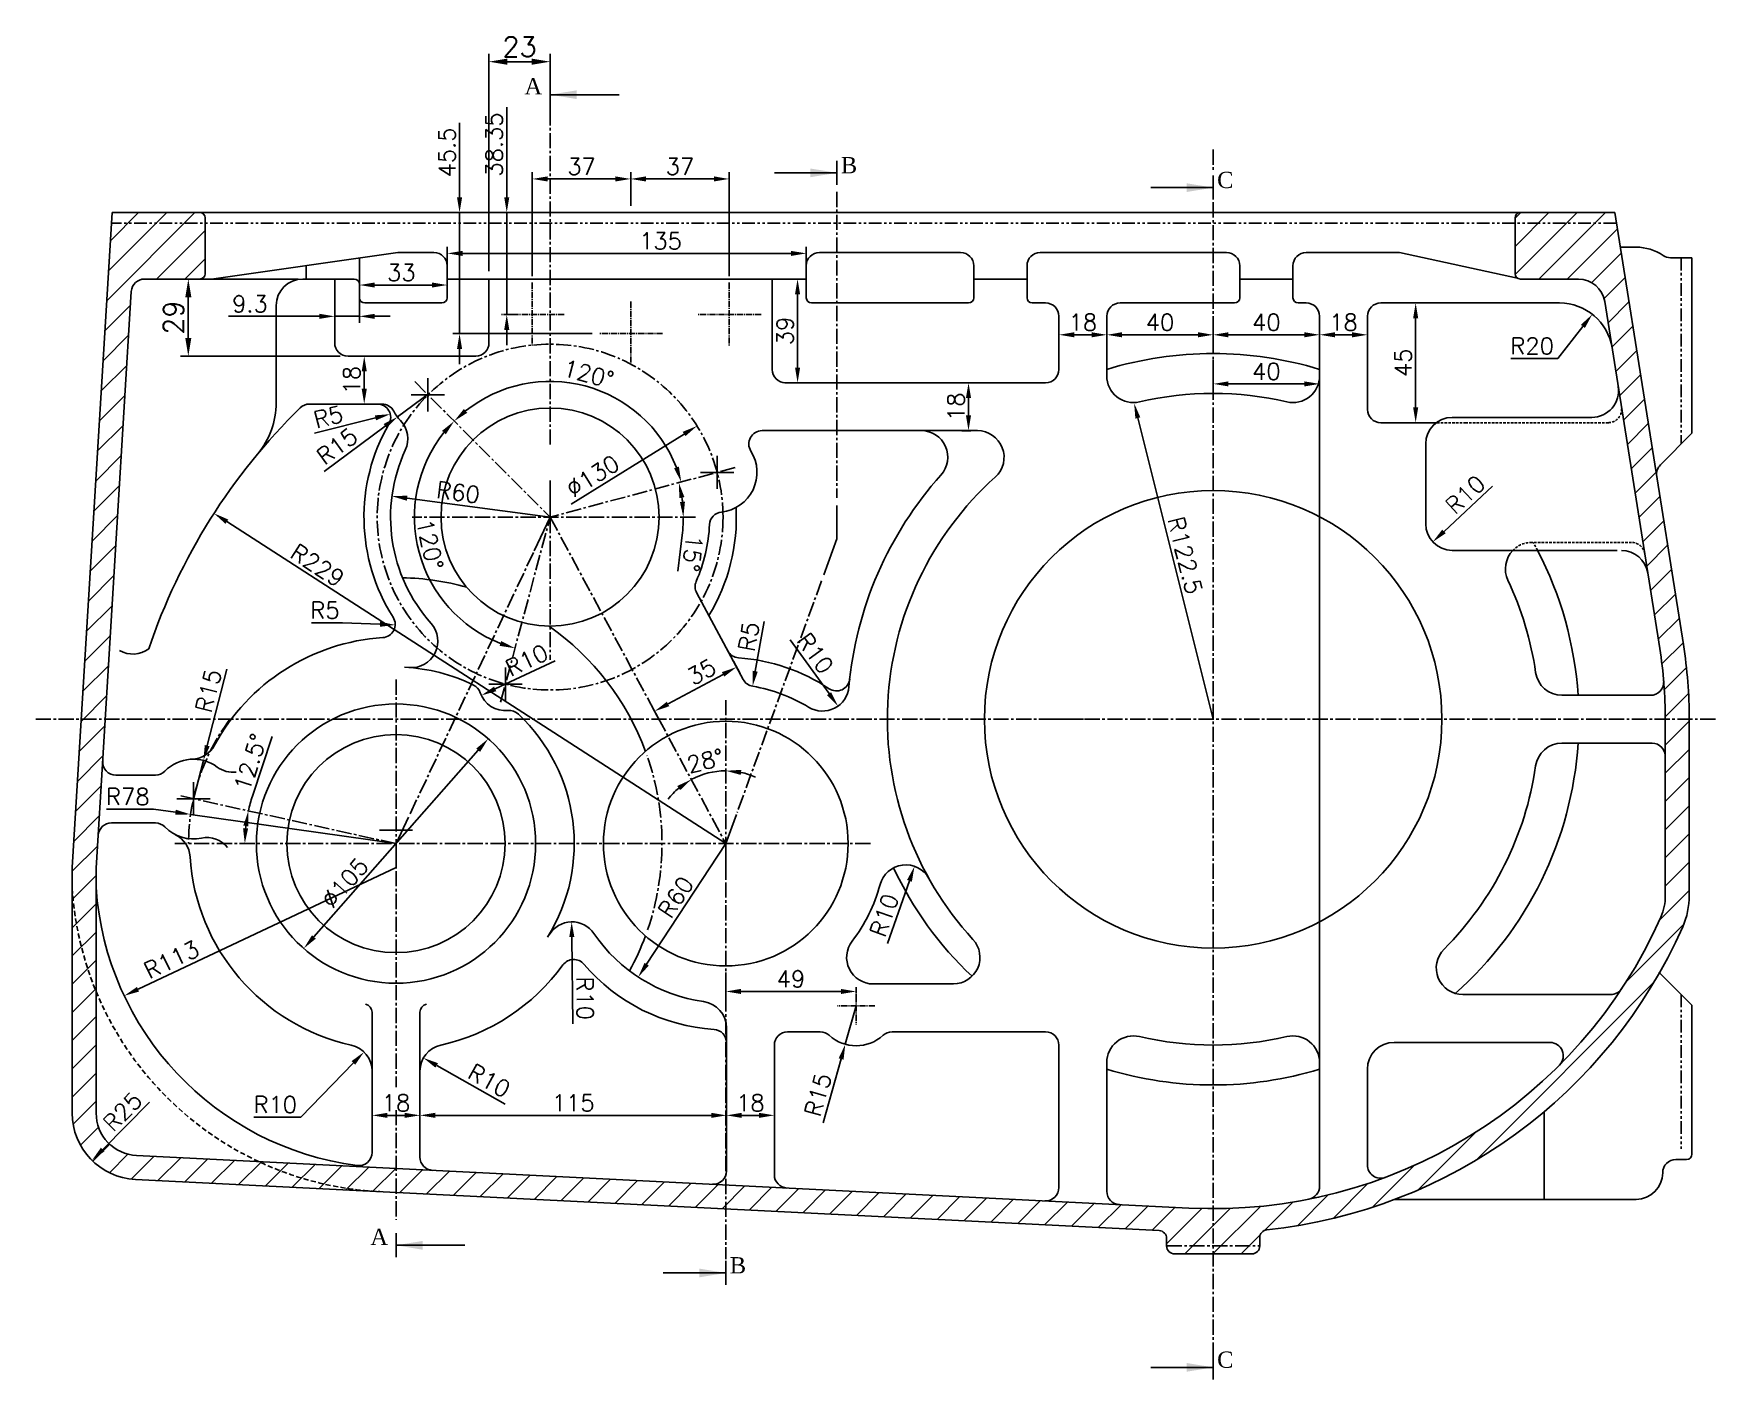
# Model space of a CAD drawing. Header units: millimetres. Extents: x -3508 to 12243, y -3609 to 4092.
# Drawn here: x -737 to -105, y -2758 to -2253 of the extents above; entities that cross this region are included whole.
import ezdxf

# ---------------------------------------------------------------- set-up
doc = ezdxf.new("R2010")
doc.units = ezdxf.units.MM
doc.header["$LTSCALE"] = 0.3
doc.header["$PDSIZE"] = -50
for name, pattern in [('CENTER2', [28.575, 19.05, -3.175, 3.175, -3.175]), ('HIDDEN', [9.525, 6.35, -3.175]), ('HIDDEN2', [4.7625, 3.175, -1.5875]), ('PHANTOM2', [31.75, 15.875, -3.175, 3.175, -3.175, 3.175, -3.175])]:
    doc.linetypes.add(name, pattern=pattern)
doc.layers.add('AM_5', color=3, linetype='Continuous', lineweight=25)
doc.layers.add('AM_8', color=1, linetype='Continuous', lineweight=25)
for name, color, linetype in [('center', 1, 'CENTER2'), ('CHAIN ...', 8, 'PHANTOM2'), ('h', 4, 'HIDDEN'), ('hidden', 4, 'HIDDEN2')]:
    doc.layers.add(name, color=color, linetype=linetype)
doc.styles.add('ROMANTIC', font='romantic.ttf')
doc.styles.add('rs', font='romans.shx')
doc.styles.get("Standard").update_dxf_attribs({"font": 'romans.shx', "width": 1.2})
doc.dimstyles.new('ISO-25', dxfattribs={"dimscale": 2.5, "dimtxt": 2.5, "dimasz": 2.5, "dimexe": 0.7, "dimexo": 0.625, "dimtad": 1, "dimdec": 3, "dimlfac": -1, "dimzin": 9, "dimdsep": 46, "dimtxsty": 'Standard', "dimcen": 2.5, "dimclrd": 1, "dimclre": 1, "dimclrt": 7, "dimazin": 0, "dimtfac": 0.65, "dimtdec": 3, "dimtmove": 0, "dimatfit": 3, "dimfxl": 0, "dimtolj": 1, "dimarcsym": 0})
doc.dimstyles.new('sarab', dxfattribs={"dimscale": 3, "dimtxt": 2.5, "dimasz": 2.3, "dimexe": 1, "dimexo": 1, "dimtad": 1, "dimdec": 3, "dimdsep": 46, "dimtxsty": 'rs', "dimcen": 0, "dimclrd": 1, "dimclre": 1, "dimclrt": 7, "dimadec": 3, "dimazin": 2, "dimtfac": 1, "dimtdec": 3, "dimtmove": 0, "dimatfit": 3, "dimfxl": 0, "dimarcsym": 0})
doc.dimstyles.new('sarab$0', dxfattribs={"dimscale": 3, "dimtxt": 2.5, "dimasz": 2.3, "dimexe": 1, "dimexo": 1, "dimtad": 1, "dimdec": 3, "dimdsep": 46, "dimtxsty": 'rs', "dimcen": 0, "dimclrd": 1, "dimclre": 1, "dimclrt": 7, "dimadec": 3, "dimazin": 2, "dimtfac": 1, "dimtdec": 3, "dimtmove": 0, "dimatfit": 3, "dimfxl": 0, "dimarcsym": 0})
doc.dimstyles.new('sarab$4', dxfattribs={"dimscale": 3, "dimtxt": 2.5, "dimasz": 2.3, "dimexe": 1, "dimexo": 1, "dimtad": 1, "dimdec": 3, "dimdsep": 46, "dimtxsty": 'rs', "dimcen": 0, "dimclrd": 1, "dimclre": 1, "dimclrt": 7, "dimadec": 3, "dimazin": 2, "dimtfac": 1, "dimtdec": 3, "dimtmove": 0, "dimatfit": 2, "dimfxl": 0, "dimarcsym": 0})

msp = doc.modelspace()

# ---------------------------------------------------------------- texts
at = {"color": 2, "style": 'ROMANTIC'}
for s, p in [('A', (-552.3765, -2275.3977)), ('B', (-433.4286, -2305.0559)), ('C', (-291.9448, -2310.6137)), ('A', (-610.3265, -2707.9879)), ('B', (-475.1948, -2718.6562)), ('C', (-291.9448, -2754.1464))]:
    msp.add_text(s, height=6.1, dxfattribs=at).set_placement(p)

# ---------------------------------------------------------------- blocks, each defined once
blk = doc.blocks.new('*D896')
at = {"color": 1, "lineweight": -2, "transparency": 16777216}
for p, q in [((-333.42, -2376.27), (-333.42, -2363.28)), ((-293.42, -2370.33), (-293.42, -2363.28)), ((-299.17, -2365.78), (-327.67, -2365.78))]:
    blk.add_line(p, q, dxfattribs=at)
at = {"color": 1, "transparency": 16777216}
for points in [[(-327.67, -2364.82), (-327.67, -2366.74), (-333.42, -2365.78)], [(-299.17, -2364.82), (-299.17, -2366.74), (-293.42, -2365.78)]]:
    blk.add_solid(points, dxfattribs=at)
at = {"layer": 'Defpoints', "color": 0, "transparency": 16777216}
for p in [(-333.42, -2365.78), (-293.42, -2372.83), (-333.42, -2378.77)]:
    blk.add_point(p, dxfattribs=at)
at = {"color": 7, "transparency": 16777216, "insert": (-313.42, -2361.09), "char_height": 6.25, "attachment_point": 5, "style": 'rs'}
blk.add_mtext('40', dxfattribs=at)
blk = doc.blocks.new('*D895')
at = {"color": 1, "lineweight": -2, "transparency": 16777216}
for p, q in [((-293.42, -2370.33), (-293.42, -2363.28)), ((-253.42, -2376.27), (-253.42, -2363.28)), ((-287.67, -2365.78), (-259.17, -2365.78))]:
    blk.add_line(p, q, dxfattribs=at)
at = {"color": 1, "transparency": 16777216}
for points in [[(-287.67, -2364.82), (-287.67, -2366.74), (-293.42, -2365.78)], [(-259.17, -2364.82), (-259.17, -2366.74), (-253.42, -2365.78)]]:
    blk.add_solid(points, dxfattribs=at)
at = {"layer": 'Defpoints', "color": 0, "transparency": 16777216}
for p in [(-253.42, -2365.78), (-293.42, -2372.83), (-253.42, -2378.77)]:
    blk.add_point(p, dxfattribs=at)
at = {"color": 7, "transparency": 16777216, "insert": (-273.42, -2361.09), "char_height": 6.25, "attachment_point": 5, "style": 'rs'}
blk.add_mtext('40', dxfattribs=at)
blk = doc.blocks.new('*D874')
at = {"color": 1, "lineweight": -2, "transparency": 16777216}
for p, q in [((-227.92, -2353.83), (-214.8, -2353.83)), ((-217.3, -2393.08), (-217.3, -2359.58)), ((-227.92, -2398.83), (-214.8, -2398.83))]:
    blk.add_line(p, q, dxfattribs=at)
at = {"color": 1, "transparency": 16777216}
for points in [[(-218.25, -2359.58), (-216.34, -2359.58), (-217.3, -2353.83)], [(-218.25, -2393.08), (-216.34, -2393.08), (-217.3, -2398.83)]]:
    blk.add_solid(points, dxfattribs=at)
at = {"layer": 'Defpoints', "color": 0, "transparency": 16777216}
for p in [(-230.42, -2353.83), (-217.3, -2353.83), (-230.42, -2398.83)]:
    blk.add_point(p, dxfattribs=at)
at = {"color": 7, "transparency": 16777216, "insert": (-221.98, -2376.33), "char_height": 6.25, "attachment_point": 5, "rotation": 90, "style": 'rs'}
blk.add_mtext('45', dxfattribs=at)
blk = doc.blocks.new('*D873')
at = {"color": 1, "lineweight": -2, "transparency": 16777216}
for p, q in [((-235.42, -2361.33), (-235.42, -2368.28)), ((-247.67, -2365.78), (-241.17, -2365.78))]:
    blk.add_line(p, q, dxfattribs=at)
at = {"color": 1, "transparency": 16777216}
for points in [[(-247.67, -2364.82), (-247.67, -2366.74), (-253.42, -2365.78)], [(-241.17, -2364.82), (-241.17, -2366.74), (-235.42, -2365.78)]]:
    blk.add_solid(points, dxfattribs=at)
at = {"layer": 'Defpoints', "color": 0, "transparency": 16777216}
for p in [(-235.42, -2358.83), (-253.42, -2365.78), (-235.42, -2365.78)]:
    blk.add_point(p, dxfattribs=at)
at = {"color": 7, "transparency": 16777216, "insert": (-244.42, -2361.09), "char_height": 6.25, "attachment_point": 5, "style": 'rs'}
blk.add_mtext('18', dxfattribs=at)
blk = doc.blocks.new('*D875')
at = {"color": 1, "lineweight": -2, "transparency": 16777216}
for p, q in [((-351.42, -2361.33), (-351.42, -2368.28)), ((-339.17, -2365.78), (-345.67, -2365.78))]:
    blk.add_line(p, q, dxfattribs=at)
at = {"color": 1, "transparency": 16777216}
for points in [[(-345.67, -2364.82), (-345.67, -2366.74), (-351.42, -2365.78)], [(-339.17, -2364.82), (-339.17, -2366.74), (-333.42, -2365.78)]]:
    blk.add_solid(points, dxfattribs=at)
at = {"layer": 'Defpoints', "color": 0, "transparency": 16777216}
for p in [(-351.42, -2358.83), (-351.42, -2365.78), (-333.42, -2365.78)]:
    blk.add_point(p, dxfattribs=at)
at = {"color": 7, "transparency": 16777216, "insert": (-342.42, -2361.09), "char_height": 6.25, "attachment_point": 5, "style": 'rs'}
blk.add_mtext('18', dxfattribs=at)
blk = doc.blocks.new('*D876')
at = {"color": 1, "lineweight": -2, "transparency": 16777216}
for p, q in [((-385.42, -2396.08), (-385.42, -2389.58)), ((-384.55, -2401.83), (-387.92, -2401.83))]:
    blk.add_line(p, q, dxfattribs=at)
at = {"color": 1, "transparency": 16777216}
for points in [[(-386.38, -2389.58), (-384.46, -2389.58), (-385.42, -2383.83)], [(-386.38, -2396.08), (-384.46, -2396.08), (-385.42, -2401.83)]]:
    blk.add_solid(points, dxfattribs=at)
at = {"layer": 'Defpoints', "color": 0, "transparency": 16777216}
for p in [(-385.42, -2383.83), (-385.42, -2383.83), (-382.05, -2401.83)]:
    blk.add_point(p, dxfattribs=at)
at = {"color": 7, "transparency": 16777216, "insert": (-390.11, -2392.83), "char_height": 6.25, "attachment_point": 5, "rotation": 90, "style": 'rs'}
blk.add_mtext('18', dxfattribs=at)
blk = doc.blocks.new('*D877')
at = {"color": 1, "lineweight": -2, "transparency": 16777216}
for p, q in [((-581.42, -2342.33), (-581.42, -2332.68)), ((-446.42, -2340.43), (-446.42, -2332.68)), ((-452.17, -2335.18), (-575.67, -2335.18))]:
    blk.add_line(p, q, dxfattribs=at)
at = {"color": 1, "transparency": 16777216}
for points in [[(-575.67, -2334.23), (-575.67, -2336.14), (-581.42, -2335.18)], [(-452.17, -2334.23), (-452.17, -2336.14), (-446.42, -2335.18)]]:
    blk.add_solid(points, dxfattribs=at)
at = {"layer": 'Defpoints', "color": 0, "transparency": 16777216}
for p in [(-581.42, -2335.18), (-581.42, -2344.83), (-446.42, -2342.93)]:
    blk.add_point(p, dxfattribs=at)
at = {"color": 7, "transparency": 16777216, "insert": (-501.21, -2330.5), "char_height": 6.25, "attachment_point": 5, "style": 'rs'}
blk.add_mtext('135', dxfattribs=at)
blk = doc.blocks.new('*D878')
at = {"color": 1, "lineweight": -2, "transparency": 16777216}
for p, q in [((-614.42, -2349.33), (-614.42, -2349.57)), ((-587.17, -2347.07), (-608.67, -2347.07)), ((-581.42, -2347.33), (-581.42, -2349.57))]:
    blk.add_line(p, q, dxfattribs=at)
at = {"color": 1, "transparency": 16777216}
for points in [[(-608.67, -2346.12), (-608.67, -2348.03), (-614.42, -2347.07)], [(-587.17, -2346.12), (-587.17, -2348.03), (-581.42, -2347.07)]]:
    blk.add_solid(points, dxfattribs=at)
at = {"layer": 'Defpoints', "color": 0, "transparency": 16777216}
for p in [(-581.42, -2344.83), (-614.42, -2346.83), (-614.42, -2347.07)]:
    blk.add_point(p, dxfattribs=at)
at = {"color": 7, "transparency": 16777216, "insert": (-598.68, -2342.39), "char_height": 6.25, "attachment_point": 5, "style": 'rs'}
blk.add_mtext('33', dxfattribs=at)
blk = doc.blocks.new('*D879')
at = {"color": 1, "lineweight": -2, "transparency": 16777216}
for p, q in [((-448.92, -2344.83), (-452.19, -2344.83)), ((-449.69, -2350.58), (-449.69, -2378.08)), ((-452.8, -2383.83), (-447.19, -2383.83))]:
    blk.add_line(p, q, dxfattribs=at)
at = {"color": 1, "transparency": 16777216}
for points in [[(-450.65, -2350.58), (-448.73, -2350.58), (-449.69, -2344.83)], [(-450.65, -2378.08), (-448.73, -2378.08), (-449.69, -2383.83)]]:
    blk.add_solid(points, dxfattribs=at)
at = {"layer": 'Defpoints', "color": 0, "transparency": 16777216}
for p in [(-446.42, -2344.83), (-455.3, -2383.83), (-449.69, -2383.83)]:
    blk.add_point(p, dxfattribs=at)
at = {"color": 7, "transparency": 16777216, "insert": (-454.38, -2364.33), "char_height": 6.25, "attachment_point": 5, "rotation": 90, "style": 'rs'}
blk.add_mtext('39', dxfattribs=at)
blk = doc.blocks.new('*D880')
at = {"color": 1, "lineweight": -2, "transparency": 16777216}
for p, q in [((-623.72, -2347.33), (-623.72, -2361.34)), ((-614.42, -2349.33), (-614.42, -2361.34)), ((-629.47, -2358.84), (-663.69, -2358.84)), ((-614.42, -2358.84), (-623.72, -2358.84)), ((-608.67, -2358.84), (-602.92, -2358.84))]:
    blk.add_line(p, q, dxfattribs=at)
at = {"color": 1, "transparency": 16777216}
for points in [[(-629.47, -2357.89), (-629.47, -2359.8), (-623.72, -2358.84)], [(-608.67, -2357.89), (-608.67, -2359.8), (-614.42, -2358.84)]]:
    blk.add_solid(points, dxfattribs=at)
at = {"layer": 'Defpoints', "color": 0, "transparency": 16777216}
for p in [(-623.72, -2344.83), (-614.42, -2346.83), (-623.72, -2358.84)]:
    blk.add_point(p, dxfattribs=at)
at = {"color": 7, "transparency": 16777216, "insert": (-655.58, -2354.16), "char_height": 6.25, "attachment_point": 5, "style": 'rs'}
blk.add_mtext('9.3', dxfattribs=at)
blk = doc.blocks.new('*D881')
at = {"color": 1, "lineweight": -2, "transparency": 16777216}
for p, q in [((-616.22, -2373.83), (-610.12, -2373.83)), ((-612.62, -2379.58), (-612.62, -2386.08)), ((-608.43, -2391.83), (-615.12, -2391.83))]:
    blk.add_line(p, q, dxfattribs=at)
at = {"color": 1, "transparency": 16777216}
for points in [[(-613.58, -2379.58), (-611.66, -2379.58), (-612.62, -2373.83)], [(-613.58, -2386.08), (-611.66, -2386.08), (-612.62, -2391.83)]]:
    blk.add_solid(points, dxfattribs=at)
at = {"layer": 'Defpoints', "color": 0, "transparency": 16777216}
for p in [(-618.72, -2373.83), (-612.62, -2391.83), (-605.93, -2391.83)]:
    blk.add_point(p, dxfattribs=at)
at = {"color": 7, "transparency": 16777216, "insert": (-617.31, -2382.83), "char_height": 6.25, "attachment_point": 5, "rotation": 90, "style": 'rs'}
blk.add_mtext('18', dxfattribs=at)
blk = doc.blocks.new('*D882')
at = {"color": 1, "lineweight": -2, "transparency": 16777216}
for p, q in [((-293.42, -2375.33), (-293.42, -2386.74)), ((-253.42, -2639.38), (-253.42, -2381.74)), ((-259.17, -2384.24), (-287.67, -2384.24))]:
    blk.add_line(p, q, dxfattribs=at)
at = {"color": 1, "transparency": 16777216}
for points in [[(-287.67, -2383.29), (-287.67, -2385.2), (-293.42, -2384.24)], [(-259.17, -2383.29), (-259.17, -2385.2), (-253.42, -2384.24)]]:
    blk.add_solid(points, dxfattribs=at)
at = {"layer": 'Defpoints', "color": 0, "transparency": 16777216}
for p in [(-293.42, -2372.83), (-293.42, -2384.24), (-253.42, -2641.88)]:
    blk.add_point(p, dxfattribs=at)
at = {"color": 7, "transparency": 16777216, "insert": (-273.42, -2379.56), "char_height": 6.25, "attachment_point": 5, "style": 'rs'}
blk.add_mtext('40', dxfattribs=at)
blk = doc.blocks.new('*D863')
at = {"color": 1, "lineweight": -2, "transparency": 16777216}
for p, q in [((-476.42, -2661.59), (-476.42, -2656.74)), ((-464.17, -2659.24), (-470.67, -2659.24))]:
    blk.add_line(p, q, dxfattribs=at)
at = {"color": 1, "transparency": 16777216}
for points in [[(-470.67, -2658.29), (-470.67, -2660.2), (-476.42, -2659.24)], [(-464.17, -2658.29), (-464.17, -2660.2), (-458.42, -2659.24)]]:
    blk.add_solid(points, dxfattribs=at)
at = {"layer": 'Defpoints', "color": 0, "transparency": 16777216}
for p in [(-476.42, -2659.24), (-458.42, -2659.24), (-476.42, -2664.09)]:
    blk.add_point(p, dxfattribs=at)
at = {"color": 7, "transparency": 16777216, "insert": (-467.42, -2654.56), "char_height": 6.25, "attachment_point": 5, "style": 'rs'}
blk.add_mtext('18', dxfattribs=at)
blk = doc.blocks.new('*D864')
at = {"color": 1, "lineweight": -2, "transparency": 16777216}
for p, q in [((-591.67, -2658.1), (-591.67, -2656.74)), ((-482.17, -2659.24), (-585.92, -2659.24))]:
    blk.add_line(p, q, dxfattribs=at)
at = {"color": 1, "transparency": 16777216}
for points in [[(-585.92, -2658.29), (-585.92, -2660.2), (-591.67, -2659.24)], [(-482.17, -2658.29), (-482.17, -2660.2), (-476.42, -2659.24)]]:
    blk.add_solid(points, dxfattribs=at)
at = {"layer": 'Defpoints', "color": 0, "transparency": 16777216}
for p in [(-591.67, -2659.24), (-591.67, -2660.6), (-476.42, -2659.24)]:
    blk.add_point(p, dxfattribs=at)
at = {"color": 7, "transparency": 16777216, "insert": (-534.05, -2654.56), "char_height": 6.25, "attachment_point": 5, "style": 'rs'}
blk.add_mtext('115', dxfattribs=at)
blk = doc.blocks.new('*D883')
at = {"color": 1, "lineweight": -2, "transparency": 16777216}
blk.add_line((-293.42, -2510.33), (-321.75, -2397.06), dxfattribs=at)
at = {"color": 1, "transparency": 16777216}
blk.add_solid([(-320.82, -2396.83), (-322.68, -2397.3), (-323.14, -2391.49)], dxfattribs=at)
at = {"layer": 'Defpoints', "color": 0, "transparency": 16777216}
for p in [(-323.14, -2391.49), (-293.42, -2510.33)]:
    blk.add_point(p, dxfattribs=at)
at = {"color": 7, "transparency": 16777216, "insert": (-304.01, -2448.68), "char_height": 6.25, "attachment_point": 5, "rotation": 284.03992, "style": 'rs'}
blk.add_mtext('R122.5', dxfattribs=at)
blk = doc.blocks.new('*D884')
at = {"color": 1, "lineweight": -2, "transparency": 16777216}
blk.add_line((-476.67, -2557.08), (-506.44, -2602.43), dxfattribs=at)
at = {"color": 1, "transparency": 16777216}
blk.add_solid([(-507.24, -2601.9), (-505.64, -2602.96), (-509.6, -2607.24)], dxfattribs=at)
at = {"layer": 'Defpoints', "color": 0, "transparency": 16777216}
for p in [(-476.67, -2557.08), (-509.6, -2607.24)]:
    blk.add_point(p, dxfattribs=at)
at = {"color": 7, "transparency": 16777216, "insert": (-495.48, -2577.18), "char_height": 6.25, "attachment_point": 5, "rotation": 56.71866, "style": 'rs'}
blk.add_mtext('R60', dxfattribs=at)
blk = doc.blocks.new('*D885')
at = {"color": 1, "lineweight": -2, "transparency": 16777216}
for p, q in [((-427.67, -2618.08), (-431.75, -2632.51)), ((-433.31, -2638.05), (-440.1, -2662.05))]:
    blk.add_line(p, q, dxfattribs=at)
at = {"color": 1, "transparency": 16777216}
blk.add_solid([(-434.24, -2637.78), (-432.39, -2638.31), (-431.75, -2632.51)], dxfattribs=at)
at = {"layer": 'Defpoints', "color": 0, "transparency": 16777216}
for p in [(-427.67, -2618.08), (-431.75, -2632.51)]:
    blk.add_point(p, dxfattribs=at)
at = {"color": 7, "transparency": 16777216, "insert": (-442, -2651.54), "char_height": 6.25, "attachment_point": 5, "rotation": 74.223, "style": 'rs'}
blk.add_mtext('R15', dxfattribs=at)
blk = doc.blocks.new('*D886')
at = {"color": 1, "lineweight": -2, "transparency": 16777216}
for p, q in [((-671.66, -2520.24), (-664.24, -2491.53)), ((-676.84, -2540.33), (-673.09, -2525.8))]:
    blk.add_line(p, q, dxfattribs=at)
at = {"color": 1, "transparency": 16777216}
blk.add_solid([(-672.58, -2520), (-670.73, -2520.48), (-673.09, -2525.8)], dxfattribs=at)
at = {"layer": 'Defpoints', "color": 0, "transparency": 16777216}
for p in [(-673.09, -2525.8), (-676.84, -2540.33)]:
    blk.add_point(p, dxfattribs=at)
at = {"color": 7, "transparency": 16777216, "insert": (-671.18, -2499.65), "char_height": 6.25, "attachment_point": 5, "rotation": 75.52431, "style": 'rs'}
blk.add_mtext('R15', dxfattribs=at)
blk = doc.blocks.new('*D887')
at = {"color": 1, "lineweight": -2, "transparency": 16777216}
for p, q in [((-471.31, -2493.17), (-473.82, -2488.52)), ((-477.7, -2493.45), (-498.39, -2504.58)), ((-502.13, -2509.76), (-504.64, -2505.1))]:
    blk.add_line(p, q, dxfattribs=at)
at = {"color": 1, "transparency": 16777216}
for points in [[(-478.15, -2492.6), (-477.24, -2494.29), (-472.63, -2490.72)], [(-498.84, -2503.74), (-497.94, -2505.43), (-503.45, -2507.31)]]:
    blk.add_solid(points, dxfattribs=at)
at = {"layer": 'Defpoints', "color": 0, "transparency": 16777216}
for p in [(-470.13, -2495.37), (-503.45, -2507.31), (-500.95, -2511.96)]:
    blk.add_point(p, dxfattribs=at)
at = {"color": 7, "transparency": 16777216, "insert": (-485.76, -2492.47), "char_height": 6.25, "attachment_point": 5, "rotation": 28.28405, "style": 'rs'}
blk.add_mtext('35', dxfattribs=at)
blk = doc.blocks.new('*D888')
at = {"color": 1, "lineweight": -2, "transparency": 16777216}
for start, end in [(90, 118.28405), (65.88982, 77.94491), (130.33914, 142.39423)]:
    blk.add_arc((-476.67, -2557.08), 27.38, start, end, dxfattribs=at)
at = {"color": 1, "transparency": 16777216}
for points in [[(-494.94, -2535.42), (-493.86, -2537), (-489.65, -2532.97)], [(-471.06, -2531.25), (-470.85, -2529.35), (-476.67, -2529.7)]]:
    blk.add_solid(points, dxfattribs=at)
at = {"layer": 'Defpoints', "color": 0, "transparency": 16777216}
for p in [(-542.72, -2434.33), (-476.67, -2503.1), (-485.52, -2531.17), (-476.67, -2557.08), (-476.67, -2713.25)]:
    blk.add_point(p, dxfattribs=at)
at = {"color": 7, "transparency": 16777216, "insert": (-484.38, -2525.95), "char_height": 6.25, "attachment_point": 5, "rotation": 13.91192, "style": 'rs'}
blk.add_mtext('28%%D', dxfattribs=at)
blk = doc.blocks.new('*D889')
at = {"color": 1, "lineweight": -2, "transparency": 16777216}
for p, q in [((-512.42, -2317.33), (-512.42, -2304.69)), ((-506.67, -2307.19), (-481.17, -2307.19)), ((-475.42, -2343.68), (-475.42, -2304.69))]:
    blk.add_line(p, q, dxfattribs=at)
at = {"color": 1, "transparency": 16777216}
for points in [[(-506.67, -2306.23), (-506.67, -2308.15), (-512.42, -2307.19)], [(-481.17, -2306.23), (-481.17, -2308.15), (-475.42, -2307.19)]]:
    blk.add_solid(points, dxfattribs=at)
at = {"layer": 'Defpoints', "color": 0, "transparency": 16777216}
for p in [(-475.42, -2307.19), (-512.42, -2319.83), (-475.42, -2346.18)]:
    blk.add_point(p, dxfattribs=at)
at = {"color": 7, "transparency": 16777216, "insert": (-493.92, -2302.5), "char_height": 6.25, "attachment_point": 5, "style": 'rs'}
blk.add_mtext('37', dxfattribs=at)
blk = doc.blocks.new('*D890')
at = {"color": 1, "lineweight": -2, "transparency": 16777216}
for p, q in [((-549.42, -2343.68), (-549.42, -2304.69)), ((-518.17, -2307.19), (-543.67, -2307.19)), ((-512.42, -2317.33), (-512.42, -2304.69))]:
    blk.add_line(p, q, dxfattribs=at)
at = {"color": 1, "transparency": 16777216}
for points in [[(-543.67, -2306.23), (-543.67, -2308.15), (-549.42, -2307.19)], [(-518.17, -2306.23), (-518.17, -2308.15), (-512.42, -2307.19)]]:
    blk.add_solid(points, dxfattribs=at)
at = {"layer": 'Defpoints', "color": 0, "transparency": 16777216}
for p in [(-549.42, -2307.19), (-512.42, -2319.83), (-549.42, -2346.18)]:
    blk.add_point(p, dxfattribs=at)
at = {"color": 7, "transparency": 16777216, "insert": (-530.92, -2302.5), "char_height": 6.25, "attachment_point": 5, "style": 'rs'}
blk.add_mtext('37', dxfattribs=at)
blk = doc.blocks.new('*D891')
at = {"color": 1, "lineweight": -2, "transparency": 16777216}
for p, q in [((-559.04, -2314.08), (-559.04, -2280.2)), ((-551.92, -2319.83), (-561.54, -2319.83)), ((-559.04, -2358.18), (-559.04, -2319.83)), ((-558.92, -2358.18), (-556.54, -2358.18)), ((-559.04, -2363.93), (-559.04, -2369.68))]:
    blk.add_line(p, q, dxfattribs=at)
at = {"color": 1, "transparency": 16777216}
for points in [[(-560, -2314.08), (-558.08, -2314.08), (-559.04, -2319.83)], [(-560, -2363.93), (-558.08, -2363.93), (-559.04, -2358.18)]]:
    blk.add_solid(points, dxfattribs=at)
at = {"layer": 'Defpoints', "color": 0, "transparency": 16777216}
for p in [(-549.42, -2319.83), (-561.42, -2358.18), (-559.04, -2358.18)]:
    blk.add_point(p, dxfattribs=at)
at = {"color": 7, "transparency": 16777216, "insert": (-563.73, -2294.26), "char_height": 6.25, "attachment_point": 5, "rotation": 90, "style": 'rs'}
blk.add_mtext('38.35', dxfattribs=at)
blk = doc.blocks.new('*D892')
at = {"color": 1, "lineweight": -2, "transparency": 16777216}
for p, q in [((-576.78, -2314.08), (-576.78, -2286.15)), ((-551.92, -2319.83), (-579.28, -2319.83)), ((-576.78, -2365.33), (-576.78, -2319.83)), ((-526.92, -2365.33), (-579.28, -2365.33)), ((-576.78, -2371.08), (-576.78, -2376.83))]:
    blk.add_line(p, q, dxfattribs=at)
at = {"color": 1, "transparency": 16777216}
for points in [[(-577.74, -2314.08), (-575.82, -2314.08), (-576.78, -2319.83)], [(-577.74, -2371.08), (-575.82, -2371.08), (-576.78, -2365.33)]]:
    blk.add_solid(points, dxfattribs=at)
at = {"layer": 'Defpoints', "color": 0, "transparency": 16777216}
for p in [(-549.42, -2319.83), (-576.78, -2365.33), (-524.42, -2365.33)]:
    blk.add_point(p, dxfattribs=at)
at = {"color": 7, "transparency": 16777216, "insert": (-581.47, -2297.24), "char_height": 6.25, "attachment_point": 5, "rotation": 90, "style": 'rs'}
blk.add_mtext('45.5', dxfattribs=at)
blk = doc.blocks.new('*D893')
at = {"color": 1, "lineweight": -2, "transparency": 16777216}
for p, q in [((-588.12, -2387.73), (-600.17, -2396.67)), ((-604.79, -2400.09), (-627.73, -2417.12))]:
    blk.add_line(p, q, dxfattribs=at)
at = {"color": 1, "transparency": 16777216}
blk.add_solid([(-605.36, -2399.32), (-604.21, -2400.86), (-600.17, -2396.67)], dxfattribs=at)
at = {"layer": 'Defpoints', "color": 0, "transparency": 16777216}
for p in [(-588.12, -2387.73), (-600.17, -2396.67)]:
    blk.add_point(p, dxfattribs=at)
at = {"color": 7, "transparency": 16777216, "insert": (-622.81, -2407.64), "char_height": 6.25, "attachment_point": 5, "rotation": 36.58078, "style": 'rs'}
blk.add_mtext('R15', dxfattribs=at)
blk = doc.blocks.new('*D894')
at = {"color": 1, "lineweight": -2, "transparency": 16777216}
blk.add_line((-569.79, -2521.98), (-631.55, -2592.18), dxfattribs=at)
at = {"color": 1, "transparency": 16777216}
for points in [[(-570.51, -2521.34), (-569.07, -2522.61), (-566, -2517.66)], [(-632.27, -2591.55), (-630.83, -2592.81), (-635.35, -2596.5)]]:
    blk.add_solid(points, dxfattribs=at)
at = {"layer": 'Defpoints', "color": 0, "transparency": 16777216}
for p in [(-566, -2517.66), (-635.35, -2596.5)]:
    blk.add_point(p, dxfattribs=at)
at = {"color": 7, "transparency": 16777216, "insert": (-619.9, -2571.84), "char_height": 6.25, "attachment_point": 5, "rotation": 48.66187, "style": 'rs'}
blk.add_mtext('∅105', dxfattribs=at)
blk = doc.blocks.new('*D912')
at = {"color": 1, "lineweight": -2, "transparency": 16777216}
for p, q in [((-609.67, -2670.67), (-609.67, -2656.74)), ((-603.92, -2659.24), (-597.42, -2659.24))]:
    blk.add_line(p, q, dxfattribs=at)
at = {"color": 1, "transparency": 16777216}
for points in [[(-603.92, -2658.29), (-603.92, -2660.2), (-609.67, -2659.24)], [(-597.42, -2658.29), (-597.42, -2660.2), (-591.67, -2659.24)]]:
    blk.add_solid(points, dxfattribs=at)
at = {"layer": 'Defpoints', "color": 0, "transparency": 16777216}
for p in [(-591.67, -2659.24), (-591.67, -2659.24), (-609.67, -2673.17)]:
    blk.add_point(p, dxfattribs=at)
at = {"color": 7, "transparency": 16777216, "insert": (-600.67, -2654.56), "char_height": 6.25, "attachment_point": 5, "style": 'rs'}
blk.add_mtext('18', dxfattribs=at)
blk = doc.blocks.new('*D903')
at = {"color": 1, "lineweight": -2, "transparency": 16777216}
blk.add_line((-534.79, -2429.4), (-492.38, -2403.09), dxfattribs=at)
at = {"color": 1, "transparency": 16777216}
blk.add_solid([(-492.88, -2402.27), (-491.87, -2403.9), (-487.49, -2400.06)], dxfattribs=at)
at = {"layer": 'Defpoints', "color": 0, "transparency": 16777216}
for p in [(-487.49, -2400.06), (-597.95, -2468.6)]:
    blk.add_point(p, dxfattribs=at)
at = {"color": 7, "transparency": 16777216, "insert": (-526.7, -2418.87), "char_height": 6.25, "attachment_point": 5, "rotation": 31.81916, "style": 'rs'}
blk.add_mtext('∅130', dxfattribs=at)
blk = doc.blocks.new('*D904')
at = {"color": 1, "lineweight": -2, "transparency": 16777216}
blk.add_line((-476.67, -2557.08), (-664.26, -2436.04), dxfattribs=at)
at = {"color": 1, "transparency": 16777216}
blk.add_solid([(-663.74, -2435.23), (-664.78, -2436.85), (-669.1, -2432.92)], dxfattribs=at)
at = {"layer": 'Defpoints', "color": 0, "transparency": 16777216}
for p in [(-669.1, -2432.92), (-476.67, -2557.08)]:
    blk.add_point(p, dxfattribs=at)
at = {"color": 7, "transparency": 16777216, "insert": (-630.18, -2452.46), "char_height": 6.25, "attachment_point": 5, "rotation": 327.16922, "style": 'rs'}
blk.add_mtext('R229', dxfattribs=at)
blk = doc.blocks.new('*D905')
at = {"color": 1, "lineweight": -2, "transparency": 16777216}
blk.add_line((-631.37, -2402.79), (-608.4, -2397.01), dxfattribs=at)
at = {"color": 1, "transparency": 16777216}
blk.add_solid([(-608.64, -2396.08), (-608.17, -2397.94), (-602.83, -2395.61)], dxfattribs=at)
at = {"layer": 'Defpoints', "color": 0, "transparency": 16777216}
for p in [(-602.83, -2395.61), (-607.67, -2396.83)]:
    blk.add_point(p, dxfattribs=at)
at = {"color": 7, "transparency": 16777216, "insert": (-626.09, -2396.63), "char_height": 6.25, "attachment_point": 5, "rotation": 14.12369, "style": 'rs'}
blk.add_mtext('R5', dxfattribs=at)
blk = doc.blocks.new('*D906')
at = {"color": 1, "lineweight": -2, "transparency": 16777216}
blk.add_line((-462.22, -2473.58), (-465.59, -2492.27), dxfattribs=at)
at = {"color": 1, "transparency": 16777216}
blk.add_solid([(-466.54, -2492.1), (-464.65, -2492.44), (-466.61, -2497.93)], dxfattribs=at)
at = {"layer": 'Defpoints', "color": 0, "transparency": 16777216}
for p in [(-465.73, -2493.01), (-466.61, -2497.93)]:
    blk.add_point(p, dxfattribs=at)
at = {"color": 7, "transparency": 16777216, "insert": (-468.01, -2479.26), "char_height": 6.25, "attachment_point": 5, "rotation": 79.7717, "style": 'rs'}
blk.add_mtext('R5', dxfattribs=at)
blk = doc.blocks.new('*D907')
at = {"color": 1, "lineweight": -2, "transparency": 16777216}
blk.add_line((-452.47, -2480.47), (-437.85, -2500.69), dxfattribs=at)
at = {"color": 1, "transparency": 16777216}
blk.add_solid([(-437.07, -2500.13), (-438.63, -2501.25), (-434.48, -2505.35)], dxfattribs=at)
at = {"layer": 'Defpoints', "color": 0, "transparency": 16777216}
for p in [(-440.34, -2497.24), (-434.48, -2505.35)]:
    blk.add_point(p, dxfattribs=at)
at = {"color": 7, "transparency": 16777216, "insert": (-443.05, -2485.5), "char_height": 6.25, "attachment_point": 5, "rotation": 305.87943, "style": 'rs'}
blk.add_mtext('R10', dxfattribs=at)
blk = doc.blocks.new('*D908')
at = {"color": 1, "lineweight": -2, "transparency": 16777216}
blk.add_line((-188.37, -2422.74), (-206.64, -2439.72), dxfattribs=at)
at = {"color": 1, "transparency": 16777216}
blk.add_solid([(-207.29, -2439.02), (-205.98, -2440.42), (-210.85, -2443.64)], dxfattribs=at)
at = {"layer": 'Defpoints', "color": 0, "transparency": 16777216}
for p in [(-203.52, -2436.83), (-210.85, -2443.64)]:
    blk.add_point(p, dxfattribs=at)
at = {"color": 7, "transparency": 16777216, "insert": (-198.59, -2425.84), "char_height": 6.25, "attachment_point": 5, "rotation": 42.91259, "style": 'rs'}
blk.add_mtext('R10', dxfattribs=at)
blk = doc.blocks.new('*D910')
at = {"color": 1, "lineweight": -2, "transparency": 16777216}
blk.add_line((-415.85, -2594.61), (-407.62, -2571.06), dxfattribs=at)
at = {"color": 1, "transparency": 16777216}
blk.add_solid([(-408.53, -2570.75), (-406.72, -2571.38), (-405.73, -2565.63)], dxfattribs=at)
at = {"layer": 'Defpoints', "color": 0, "transparency": 16777216}
for p in [(-405.73, -2565.63), (-409.03, -2575.07)]:
    blk.add_point(p, dxfattribs=at)
at = {"color": 7, "transparency": 16777216, "insert": (-417.11, -2584.01), "char_height": 6.25, "attachment_point": 5, "rotation": 70.75601, "style": 'rs'}
blk.add_mtext('R10', dxfattribs=at)
blk = doc.blocks.new('*D911')
at = {"color": 1, "lineweight": -2, "transparency": 16777216}
for p, q in [((-476.67, -2605.58), (-476.67, -2615.16)), ((-433.42, -2612.66), (-470.92, -2612.66)), ((-427.67, -2613.58), (-427.67, -2615.16))]:
    blk.add_line(p, q, dxfattribs=at)
at = {"color": 1, "transparency": 16777216}
for points in [[(-470.92, -2611.7), (-470.92, -2613.62), (-476.67, -2612.66)], [(-433.42, -2611.7), (-433.42, -2613.62), (-427.67, -2612.66)]]:
    blk.add_solid(points, dxfattribs=at)
at = {"layer": 'Defpoints', "color": 0, "transparency": 16777216}
for p in [(-476.67, -2603.08), (-427.67, -2611.08), (-476.67, -2612.66)]:
    blk.add_point(p, dxfattribs=at)
at = {"color": 7, "transparency": 16777216, "insert": (-452.17, -2607.97), "char_height": 6.25, "attachment_point": 5, "style": 'rs'}
blk.add_mtext('49', dxfattribs=at)
blk = doc.blocks.new('*D909')
at = {"color": 1, "lineweight": -2, "transparency": 16777216}
blk.add_line((-600.67, -2566.08), (-697.67, -2611.84), dxfattribs=at)
at = {"color": 1, "transparency": 16777216}
blk.add_solid([(-698.08, -2610.97), (-697.26, -2612.7), (-702.87, -2614.29)], dxfattribs=at)
at = {"layer": 'Defpoints', "color": 0, "transparency": 16777216}
for p in [(-600.67, -2566.08), (-702.87, -2614.29)]:
    blk.add_point(p, dxfattribs=at)
at = {"color": 7, "transparency": 16777216, "insert": (-685.03, -2600.69), "char_height": 6.25, "attachment_point": 5, "rotation": 25.25636, "style": 'rs'}
blk.add_mtext('R113', dxfattribs=at)
blk = doc.blocks.new('*D866')
at = {"color": 1, "lineweight": -2, "transparency": 16777216}
blk.add_line((-540.82, -2488.3), (-563.39, -2498.92), dxfattribs=at)
at = {"color": 1, "transparency": 16777216}
blk.add_solid([(-563.8, -2498.06), (-562.98, -2499.79), (-568.59, -2501.37)], dxfattribs=at)
at = {"layer": 'Defpoints', "color": 0, "transparency": 16777216}
for p in [(-559.55, -2497.11), (-568.59, -2501.37)]:
    blk.add_point(p, dxfattribs=at)
at = {"color": 7, "transparency": 16777216, "insert": (-551.5, -2488.14), "char_height": 6.25, "attachment_point": 5, "rotation": 25.20678, "style": 'rs'}
blk.add_mtext('R10', dxfattribs=at)
blk = doc.blocks.new('*D899')
at = {"color": 1, "lineweight": -2, "transparency": 16777216}
blk.add_arc((-542.72, -2434.33), 51.04, 141.45866, 248.54134, dxfattribs=at)
at = {"color": 1, "transparency": 16777216}
for points in [[(-583.36, -2401.89), (-581.93, -2403.17), (-578.81, -2398.24)], [(-561.09, -2480.92), (-561.69, -2482.74), (-555.93, -2483.62)]]:
    blk.add_solid(points, dxfattribs=at)
at = {"layer": 'Defpoints', "color": 0, "transparency": 16777216}
for p in [(-593.65, -2383.4), (-542.72, -2434.33), (-542.72, -2434.33), (-584.53, -2463.6), (-561.36, -2503.9)]:
    blk.add_point(p, dxfattribs=at)
at = {"color": 7, "transparency": 16777216, "insert": (-587.92, -2444.61), "char_height": 6.25, "attachment_point": 5, "rotation": 282.81932, "style": 'rs'}
blk.add_mtext('120°', dxfattribs=at)
blk = doc.blocks.new('*D900')
at = {"color": 1, "lineweight": -2, "transparency": 16777216}
blk.add_arc((-542.72, -2434.33), 51.04, 21.45866, 128.54134, dxfattribs=at)
at = {"color": 1, "transparency": 16777216}
for points in [[(-573.88, -2395.12), (-575.16, -2393.69), (-578.81, -2398.24)], [(-494.31, -2415.36), (-496.13, -2415.96), (-493.43, -2421.12)]]:
    blk.add_solid(points, dxfattribs=at)
at = {"layer": 'Defpoints', "color": 0, "transparency": 16777216}
for p in [(-593.65, -2383.4), (-513.45, -2392.52), (-473.15, -2415.69), (-542.72, -2434.33), (-542.72, -2434.33)]:
    blk.add_point(p, dxfattribs=at)
at = {"color": 7, "transparency": 16777216, "insert": (-528.3, -2380.5), "char_height": 6.25, "attachment_point": 5, "rotation": 345, "style": 'rs'}
blk.add_mtext('120°', dxfattribs=at)
blk = doc.blocks.new('*D901')
at = {"color": 1, "lineweight": -2, "transparency": 16777216}
blk.add_line((-492.97, -2440.07), (-494.66, -2454.7), dxfattribs=at)
for start, end in [(6.58219, 8.41781), (353.41781, 360)]:
    blk.add_arc((-542.72, -2434.33), 50.08, start, end, dxfattribs=at)
at = {"color": 1, "transparency": 16777216}
for points in [[(-494.12, -2427.19), (-492.24, -2426.8), (-494.35, -2421.37)], [(-492.02, -2428.53), (-493.93, -2428.64), (-492.64, -2434.33)]]:
    blk.add_solid(points, dxfattribs=at)
at = {"layer": 'Defpoints', "color": 0, "transparency": 16777216}
for p in [(-473.15, -2415.69), (-493.4, -2425.63), (-594.58, -2434.33), (-542.72, -2434.33), (-488.11, -2434.33)]:
    blk.add_point(p, dxfattribs=at)
at = {"color": 7, "transparency": 16777216, "insert": (-489.16, -2447.92), "char_height": 6.25, "attachment_point": 5, "rotation": 263.41781, "style": 'rs'}
blk.add_mtext('15°', dxfattribs=at)
blk = doc.blocks.new('*D902')
at = {"color": 1, "lineweight": -2, "transparency": 16777216}
blk.add_line((-654.65, -2539.23), (-647.22, -2516.76), dxfattribs=at)
for start, end in [(161.70283, 167.5), (173.29717, 174.20283)]:
    blk.add_arc((-600.67, -2557.08), 56.85, start, end, dxfattribs=at)
at = {"color": 1, "transparency": 16777216}
for points in [[(-658.08, -2550.28), (-656.19, -2550.6), (-656.18, -2544.77)], [(-656.28, -2551.38), (-658.19, -2551.29), (-657.53, -2557.08)]]:
    blk.add_solid(points, dxfattribs=at)
at = {"layer": 'Defpoints', "color": 0, "transparency": 16777216}
for p in [(-681.88, -2539.07), (-657.38, -2552.95), (-683.86, -2557.08), (-600.67, -2557.08), (-422.31, -2557.08)]:
    blk.add_point(p, dxfattribs=at)
at = {"color": 7, "transparency": 16777216, "insert": (-655.39, -2526.52), "char_height": 6.25, "attachment_point": 5, "rotation": 71.70283, "style": 'rs'}
blk.add_mtext('12.5°', dxfattribs=at)
blk = doc.blocks.new('*D867')
at = {"color": 1, "lineweight": -2, "transparency": 16777216}
blk.add_line((-534.19, -2624.87), (-534.57, -2592.24), dxfattribs=at)
at = {"color": 1, "transparency": 16777216}
blk.add_solid([(-533.61, -2592.23), (-535.53, -2592.25), (-534.64, -2586.49)], dxfattribs=at)
at = {"layer": 'Defpoints', "color": 0, "transparency": 16777216}
for p in [(-534.64, -2586.49), (-534.52, -2596.49)]:
    blk.add_point(p, dxfattribs=at)
at = {"color": 7, "transparency": 16777216, "insert": (-529.62, -2615.21), "char_height": 6.25, "attachment_point": 5, "rotation": 270.66414, "style": 'rs'}
blk.add_mtext('R10', dxfattribs=at)
blk = doc.blocks.new('*D868')
at = {"color": 1, "lineweight": -2, "transparency": 16777216}
blk.add_line((-559.57, -2654.99), (-585.38, -2640.46), dxfattribs=at)
at = {"color": 1, "transparency": 16777216}
blk.add_solid([(-584.91, -2639.62), (-585.85, -2641.29), (-590.39, -2637.64)], dxfattribs=at)
at = {"layer": 'Defpoints', "color": 0, "transparency": 16777216}
for p in [(-590.39, -2637.64), (-581.67, -2642.54)]:
    blk.add_point(p, dxfattribs=at)
at = {"color": 7, "transparency": 16777216, "insert": (-565.63, -2646.19), "char_height": 6.25, "attachment_point": 5, "rotation": 330.62926, "style": 'rs'}
blk.add_mtext('R10', dxfattribs=at)
blk = doc.blocks.new('*D862')
at = {"color": 1, "lineweight": -2, "transparency": 16777216}
for p, q in [((-636.46, -2659.87), (-616.71, -2639.54)), ((-654.09, -2659.87), (-636.46, -2659.87))]:
    blk.add_line(p, q, dxfattribs=at)
at = {"color": 1, "transparency": 16777216}
blk.add_solid([(-617.4, -2638.88), (-616.02, -2640.21), (-612.7, -2635.42)], dxfattribs=at)
at = {"layer": 'Defpoints', "color": 0, "transparency": 16777216}
for p in [(-612.7, -2635.42), (-619.67, -2642.59)]:
    blk.add_point(p, dxfattribs=at)
at = {"color": 7, "transparency": 16777216, "insert": (-646.06, -2655.18), "char_height": 6.25, "attachment_point": 5, "style": 'rs'}
blk.add_mtext('R10', dxfattribs=at)
blk = doc.blocks.new('_DatumFilled')
at = {"color": 0, "linetype": 'ByBlock'}
blk.add_solid([(0, 0.58), (-1, 0), (0, -0.58)], dxfattribs=at)
blk = doc.blocks.new('*D861')
at = {"color": 1, "lineweight": -2, "transparency": 16777216}
blk.add_line((-693.42, -2654.34), (-710.95, -2672.08), dxfattribs=at)
at = {"color": 1, "transparency": 16777216}
blk.add_solid([(-711.63, -2671.41), (-710.27, -2672.76), (-714.99, -2676.17)], dxfattribs=at)
at = {"layer": 'Defpoints', "color": 0, "transparency": 16777216}
for p in [(-697.42, -2658.39), (-714.99, -2676.17)]:
    blk.add_point(p, dxfattribs=at)
at = {"color": 7, "transparency": 16777216, "insert": (-703.5, -2657.87), "char_height": 6.25, "attachment_point": 5, "rotation": 45.34077, "style": 'rs'}
blk.add_mtext('R25', dxfattribs=at)
blk = doc.blocks.new('*D870')
at = {"color": 1, "lineweight": -2, "transparency": 16777216}
for p, q in [((-163.89, -2374.69), (-154.42, -2362.62)), ((-181.53, -2374.69), (-163.89, -2374.69))]:
    blk.add_line(p, q, dxfattribs=at)
at = {"color": 1, "transparency": 16777216}
blk.add_solid([(-155.17, -2362.02), (-153.66, -2363.21), (-150.87, -2358.09)], dxfattribs=at)
at = {"layer": 'Defpoints', "color": 0, "transparency": 16777216}
for p in [(-150.87, -2358.09), (-163.21, -2373.83)]:
    blk.add_point(p, dxfattribs=at)
at = {"color": 7, "transparency": 16777216, "insert": (-173.49, -2370), "char_height": 6.25, "attachment_point": 5, "style": 'rs'}
blk.add_mtext('R20', dxfattribs=at)
blk = doc.blocks.new('*D871')
at = {"color": 1, "lineweight": -2, "transparency": 16777216}
for p, q in [((-709.54, -2544.11), (-691.91, -2544.11)), ((-691.91, -2544.11), (-683.59, -2545.29)), ((-600.67, -2557.08), (-677.9, -2546.1))]:
    blk.add_line(p, q, dxfattribs=at)
at = {"color": 1, "transparency": 16777216}
blk.add_solid([(-683.45, -2544.34), (-683.72, -2546.24), (-677.9, -2546.1)], dxfattribs=at)
at = {"layer": 'Defpoints', "color": 0, "transparency": 16777216}
for p in [(-677.9, -2546.1), (-600.67, -2557.08)]:
    blk.add_point(p, dxfattribs=at)
at = {"color": 7, "transparency": 16777216, "insert": (-701.5, -2539.42), "char_height": 6.25, "attachment_point": 5, "style": 'rs'}
blk.add_mtext('R78', dxfattribs=at)
blk = doc.blocks.new('*D872')
at = {"color": 1, "lineweight": -2, "transparency": 16777216}
for p, q in [((-632.43, -2474.02), (-620.75, -2474.02)), ((-620.75, -2474.02), (-606.71, -2474.61))]:
    blk.add_line(p, q, dxfattribs=at)
at = {"color": 1, "transparency": 16777216}
blk.add_solid([(-606.67, -2473.66), (-606.75, -2475.57), (-600.97, -2474.86)], dxfattribs=at)
at = {"layer": 'Defpoints', "color": 0, "transparency": 16777216}
for p in [(-605.96, -2474.65), (-600.97, -2474.86)]:
    blk.add_point(p, dxfattribs=at)
at = {"color": 7, "transparency": 16777216, "insert": (-627.37, -2469.33), "char_height": 6.25, "attachment_point": 5, "style": 'rs'}
blk.add_mtext('R5', dxfattribs=at)
blk = doc.blocks.new('*D865')
at = {"color": 1, "lineweight": -2, "transparency": 16777216}
blk.add_line((-542.72, -2434.33), (-596.5, -2427.21), dxfattribs=at)
at = {"color": 1, "transparency": 16777216}
blk.add_solid([(-596.38, -2426.26), (-596.63, -2428.17), (-602.2, -2426.46)], dxfattribs=at)
at = {"layer": 'Defpoints', "color": 0, "transparency": 16777216}
for p in [(-602.2, -2426.46), (-542.72, -2434.33)]:
    blk.add_point(p, dxfattribs=at)
at = {"color": 7, "transparency": 16777216, "insert": (-577.27, -2425.03), "char_height": 6.25, "attachment_point": 5, "rotation": 352.46689, "style": 'rs'}
blk.add_mtext('R60', dxfattribs=at)
blk = doc.blocks.new('*D897')
at = {"layer": 'AM_5', "color": 1, "lineweight": -2, "transparency": 16777216}
for p, q in [((-565.72, -2341.83), (-565.72, -2260.11)), ((-549.62, -2263.11), (-558.82, -2263.11)), ((-542.72, -2285.07), (-542.72, -2260.11))]:
    blk.add_line(p, q, dxfattribs=at)
at = {"layer": 'AM_5', "color": 1, "transparency": 16777216}
for points in [[(-558.82, -2261.96), (-558.82, -2264.26), (-565.72, -2263.11)], [(-549.62, -2261.96), (-549.62, -2264.26), (-542.72, -2263.11)]]:
    blk.add_solid(points, dxfattribs=at)
at = {"layer": 'Defpoints', "color": 0, "transparency": 16777216}
for p in [(-565.72, -2263.11), (-542.72, -2288.07), (-565.72, -2344.83)]:
    blk.add_point(p, dxfattribs=at)
at = {"layer": 'AM_5', "color": 7, "transparency": 16777216, "insert": (-554.22, -2257.48), "char_height": 7.5, "attachment_point": 5, "style": 'rs'}
blk.add_mtext('23', dxfattribs=at)
blk = doc.blocks.new('*D898')
at = {"layer": 'AM_5', "color": 1, "lineweight": -2, "transparency": 16777216}
for p, q in [((-637.42, -2344.83), (-681.76, -2344.83)), ((-678.76, -2351.73), (-678.76, -2366.93)), ((-621.72, -2373.83), (-681.76, -2373.83))]:
    blk.add_line(p, q, dxfattribs=at)
at = {"layer": 'AM_5', "color": 1, "transparency": 16777216}
for points in [[(-679.91, -2351.73), (-677.61, -2351.73), (-678.76, -2344.83)], [(-679.91, -2366.93), (-677.61, -2366.93), (-678.76, -2373.83)]]:
    blk.add_solid(points, dxfattribs=at)
at = {"layer": 'Defpoints', "color": 0, "transparency": 16777216}
for p in [(-634.42, -2344.83), (-678.76, -2373.83), (-618.72, -2373.83)]:
    blk.add_point(p, dxfattribs=at)
at = {"layer": 'AM_5', "color": 7, "transparency": 16777216, "insert": (-684.38, -2359.33), "char_height": 7.5, "attachment_point": 5, "rotation": 90, "style": 'rs'}
blk.add_mtext('29', dxfattribs=at)

# ---------------------------------------------------------------- dimensions: what is measured, and where the dimension line sits
at = {"color": 2}
for base, p1, p2, angle, picture, middle, dimtype in [((-559.0427, -2358.1771), (-549.4226, -2319.8271), (-561.4226, -2358.1771), 90, '*D891', (-559.0427, -2294.2646), 160), ((-576.7804, -2365.3271), (-549.4226, -2319.8271), (-524.4226, -2365.3271), 90, '*D892', (-576.7804, -2297.2408), 160), ((-449.6924, -2383.8271), (-446.4226, -2344.8271), (-455.2976, -2383.8271), 90, '*D879', (-449.6924, -2364.3271), 160), ((-503.4535, -2507.3065), (-470.1285, -2495.3748), (-500.9499, -2511.9593), 208.2840523, '*D887', (-483.5433, -2496.5931), 161)]:
    dim = msp.add_linear_dim(base=base, p1=p1, p2=p2, angle=angle, dimstyle='sarab', override={"dimscale": 2.5, "dimdec": 2, "dimadec": 2, "dimtdec": 2, "dimatfit": 0}, dxfattribs=at)
    dim.commit()
    dim.dimension.update_dxf_attribs({"geometry": picture, "text_midpoint": middle, "dimtype": dimtype})
for base, p1, p2, override, picture, middle in [((-549.4226, -2307.1914), (-512.4226, -2319.8271), (-549.4226, -2346.1771), {"dimscale": 2.5, "dimdec": 2, "dimadec": 2, "dimtdec": 2, "dimatfit": 0}, '*D890', (-530.9226, -2302.5039)), ((-475.4226, -2307.1914), (-512.4226, -2319.8271), (-475.4226, -2346.1771), {"dimscale": 2.5, "dimdec": 2, "dimadec": 2, "dimtdec": 2, "dimatfit": 0}, '*D889', (-493.9226, -2302.5039)), ((-351.4226, -2365.7783), (-333.4226, -2365.7783), (-351.4226, -2358.8271), {"dimscale": 2.5, "dimdec": 2, "dimadec": 2, "dimtdec": 2, "dimatfit": 0}, '*D875', (-342.4226, -2361.0908)), ((-333.4226, -2365.7783), (-293.4226, -2372.8271), (-333.4226, -2378.7739), {"dimscale": 2.5, "dimdec": 2, "dimadec": 2, "dimtdec": 2, "dimatfit": 0}, '*D896', (-313.4226, -2361.0908)), ((-253.4226, -2365.7783), (-293.4226, -2372.8271), (-253.4226, -2378.7739), {"dimscale": 2.5, "dimdec": 2, "dimadec": 2, "dimtdec": 2, "dimatfit": 0}, '*D895', (-273.4226, -2361.0908)), ((-235.4226, -2365.7783), (-253.4226, -2365.7783), (-235.4226, -2358.8271), {"dimscale": 2.5, "dimdec": 2, "dimadec": 2, "dimtdec": 2, "dimatfit": 0}, '*D873', (-244.4226, -2361.0908)), ((-293.4226, -2384.2434), (-253.4226, -2641.8803), (-293.4226, -2372.8271), {"dimscale": 2.5, "dimdec": 2, "dimadec": 2, "dimtdec": 2, "dimatfit": 0}, '*D882', (-273.4226, -2379.5559)), ((-476.6726, -2612.6571), (-427.6726, -2611.0771), (-476.6726, -2603.0771), {"dimscale": 2.5, "dimdec": 2, "dimadec": 2, "dimtdec": 2}, '*D911', (-452.1726, -2607.9696)), ((-591.6726, -2659.2434), (-609.6726, -2673.1659), (-591.6726, -2659.2434), {"dimscale": 2.5, "dimdec": 2, "dimadec": 2, "dimtdec": 2, "dimatfit": 0}, '*D912', (-600.6726, -2654.5559)), ((-476.4226, -2659.2434), (-458.4226, -2659.2434), (-476.4226, -2664.0884), {"dimscale": 2.5, "dimdec": 2, "dimadec": 2, "dimtdec": 2, "dimatfit": 0}, '*D863', (-467.4226, -2654.5559))]:
    dim = msp.add_linear_dim(base=base, p1=p1, p2=p2, dimstyle='sarab', override=override, dxfattribs=at)
    dim.commit()
    dim.dimension.update_dxf_attribs({"geometry": picture, "text_midpoint": middle})
for base, p1, p2, picture, middle in [((-581.4226, -2335.1849), (-446.4226, -2342.926), (-581.4226, -2344.8271), '*D877', (-501.2093, -2335.1849)), ((-614.4226, -2347.0746), (-581.4226, -2344.8271), (-614.4226, -2346.8271), '*D878', (-598.6783, -2347.0746)), ((-623.7226, -2358.8442), (-614.4226, -2346.8271), (-623.7226, -2344.8271), '*D880', (-655.5796, -2358.8442))]:
    dim = msp.add_linear_dim(base=base, p1=p1, p2=p2, dimstyle='sarab', override={"dimscale": 2.5, "dimdec": 2, "dimadec": 2, "dimtdec": 2, "dimatfit": 0}, dxfattribs=at)
    dim.commit()
    dim.dimension.update_dxf_attribs({"geometry": picture, "text_midpoint": middle, "dimtype": 160})
for base, p1, p2, picture, middle in [((-217.2954, -2353.8271), (-230.4226, -2398.8271), (-230.4226, -2353.8271), '*D874', (-221.9829, -2376.3271)), ((-612.6202, -2391.8271), (-618.7226, -2373.8271), (-605.9325, -2391.8271), '*D881', (-617.3077, -2382.8271)), ((-385.4226, -2383.8271), (-382.0454, -2401.8271), (-385.4226, -2383.8271), '*D876', (-390.1101, -2392.8271))]:
    dim = msp.add_linear_dim(base=base, p1=p1, p2=p2, angle=90, dimstyle='sarab', override={"dimscale": 2.5, "dimdec": 2, "dimadec": 2, "dimtdec": 2, "dimatfit": 0}, dxfattribs=at)
    dim.commit()
    dim.dimension.update_dxf_attribs({"geometry": picture, "text_midpoint": middle})
for center, mpoint, dimstyle, override, picture, middle in [((-163.2134, -2373.8271), (-150.868, -2358.0921), 'sarab', {"dimscale": 2.5, "dimtoh": 1, "dimdec": 2, "dimcen": 2.5, "dimadec": 1, "dimtdec": 2, "dimldrblk": 'DatumFilled'}, '*D870', (-173.4895, -2374.6911)), ((-588.1226, -2387.7271), (-600.1679, -2396.6664), 'sarab', {"dimscale": 2.5, "dimdec": 2, "dimadec": 2, "dimtdec": 2, "dimatfit": 0}, '*D893', (-620.02, -2411.3995)), ((-607.6745, -2396.8271), (-602.8257, -2395.607), 'sarab', {"dimscale": 2.5, "dimdec": 2, "dimadec": 2, "dimtdec": 2, "dimtmove": 1}, '*D905', (-624.9476, -2401.1734)), ((-293.4226, -2510.3271), (-323.1409, -2391.4866), 'sarab', {"dimscale": 2.5, "dimdec": 2, "dimadec": 2, "dimtdec": 2, "dimatfit": 0}, '*D883', (-308.5537, -2449.8193)), ((-542.7226, -2434.3271), (-602.2048, -2426.4612), 'sarab$4', {"dimscale": 2.5, "dimdec": 2, "dimadec": 2, "dimtdec": 2, "dimatfit": 0}, '*D865', (-577.8829, -2429.6775)), ((-203.5234, -2436.8271), (-210.8473, -2443.6359), 'sarab', {"dimscale": 2.5, "dimdec": 2, "dimadec": 2, "dimtdec": 2}, '*D908', (-195.3952, -2429.2705)), ((-476.6726, -2557.0771), (-669.0957, -2432.9225), 'sarab', {"dimscale": 2.5, "dimdec": 2, "dimadec": 2, "dimtdec": 2, "dimatfit": 0}, '*D904', (-632.7178, -2456.3942)), ((-605.9629, -2474.6467), (-600.9674, -2474.8581), 'sarab', {"dimscale": 2.5, "dimtoh": 1, "dimdec": 2, "dimcen": 2.5, "dimadec": 1, "dimtdec": 2, "dimtmove": 1, "dimldrblk": 'DatumFilled'}, '*D872', (-620.7521, -2474.0208)), ((-465.7255, -2493.0056), (-466.6133, -2497.9261), 'sarab', {"dimscale": 2.5, "dimdec": 2, "dimadec": 2, "dimtdec": 2, "dimtmove": 1}, '*D906', (-463.3954, -2480.0921)), ((-440.3412, -2497.2438), (-434.4804, -2505.3463), 'sarab', {"dimscale": 2.5, "dimdec": 2, "dimadec": 2, "dimtdec": 2}, '*D907', (-446.8457, -2488.2514)), ((-559.5459, -2497.1123), (-568.5936, -2501.3712), 'sarab', {"dimscale": 2.5, "dimdec": 2, "dimcen": 2.5, "dimadec": 2, "dimtdec": 2}, '*D866', (-549.5045, -2492.3857)), ((-676.8426, -2540.3271), (-673.0931, -2525.8033), 'sarab', {"dimscale": 2.5, "dimdec": 2, "dimadec": 2, "dimtdec": 2, "dimatfit": 0}, '*D886', (-666.6431, -2500.8191)), ((-600.6726, -2557.0771), (-677.8962, -2546.0988), 'sarab', {"dimscale": 2.5, "dimtoh": 1, "dimdec": 2, "dimcen": 2.5, "dimadec": 1, "dimtdec": 2, "dimldrblk": 'DatumFilled'}, '*D871', (-691.9064, -2544.1071)), ((-600.6726, -2566.0771), (-702.8707, -2614.2907), 'sarab', {"dimscale": 2.5, "dimdec": 2, "dimadec": 2, "dimtdec": 2, "dimatfit": 0}, '*D909', (-683.031, -2604.931)), ((-409.0257, -2575.0741), (-405.7298, -2565.6329), 'sarab', {"dimscale": 2.5, "dimdec": 2, "dimadec": 2, "dimtdec": 2, "dimtmove": 1}, '*D910', (-412.6836, -2585.5522)), ((-534.5234, -2596.4888), (-534.6393, -2586.4895), 'sarab', {"dimscale": 2.5, "dimdec": 2, "dimcen": 2.5, "dimadec": 2, "dimtdec": 2, "dimtmove": 1}, '*D867', (-534.3058, -2615.2681)), ((-619.6726, -2642.5918), (-612.7048, -2635.4189), 'sarab', {"dimscale": 2.5, "dimtoh": 1, "dimdec": 2, "dimcen": 2.5, "dimadec": 1, "dimtdec": 2, "dimtmove": 1, "dimldrblk": 'DatumFilled'}, '*D862', (-636.4577, -2659.8709)), ((-581.6726, -2642.5432), (-590.3873, -2637.6386), 'sarab', {"dimscale": 2.5, "dimdec": 2, "dimcen": 2.5, "dimadec": 2, "dimtdec": 2, "dimtmove": 1}, '*D868', (-567.9295, -2650.2778)), ((-697.4226, -2658.3906), (-714.9949, -2676.1731), 'sarab', {"dimscale": 2.5, "dimtoh": 1, "dimdec": 2, "dimcen": 2.5, "dimadec": 1, "dimtdec": 2, "dimldrblk": 'DatumFilled'}, '*D861', (-700.1652, -2661.166))]:
    dim = msp.add_radius_dim(center=center, mpoint=mpoint, dimstyle=dimstyle, override=override, dxfattribs=at)
    dim.commit()
    dim.dimension.update_dxf_attribs({"geometry": picture, "text_midpoint": middle, "dimtype": 164})
for base, line1, line2, picture, middle in [((-513.4495, -2392.5207), ((-593.6504, -2383.3993), (-542.7226, -2434.3271)), ((-473.154, -2415.6862), (-542.7226, -2434.3271)), '*D900', (-528.3003, -2380.5022)), ((-493.4041, -2425.6309), ((-473.154, -2415.6862), (-542.7226, -2434.3271)), ((-488.1133, -2434.3271), (-594.5764, -2434.3271)), '*D901', (-489.1611, -2447.9225)), ((-657.3762, -2552.9462), ((-422.3086, -2557.0771), (-683.8567, -2557.0771)), ((-600.6726, -2557.0771), (-681.8849, -2539.0728)), '*D902', (-655.3884, -2526.5243))]:
    dim = msp.add_angular_dim_2l(base=base, line1=line1, line2=line2, dimstyle='sarab', override={"dimscale": 2.5, "dimdec": 2, "dimcen": 2.5, "dimadec": 2, "dimtdec": 2}, dxfattribs=at)
    dim.commit()
    dim.dimension.update_dxf_attribs({"geometry": picture, "text_midpoint": middle})
dim = msp.add_angular_dim_2l(base=(-584.529, -2463.6002), line1=((-561.3635, -2503.8958), (-542.7226, -2434.3271)), line2=((-593.6504, -2383.3993), (-542.7226, -2434.3271)), dimstyle='sarab', override={"dimscale": 2.5, "dimdec": 2, "dimcen": 2.5, "dimadec": 2, "dimtdec": 2}, dxfattribs=at)
dim.commit()
dim.dimension.update_dxf_attribs({"geometry": '*D899', "text_midpoint": (-592.4867, -2445.6509), "dimtype": 162})
for p1, p2, override, picture, middle in [((-597.9542, -2468.5977), (-487.4911, -2400.0565), {"dimscale": 2.5, "dimdec": 2, "dimadec": 2, "dimtdec": 2}, '*D903', (-524.2311, -2422.8533)), ((-565.9963, -2517.6588), (-635.349, -2596.4954), {"dimscale": 2.5, "dimdec": 2, "dimadec": 2, "dimtdec": 2, "dimatfit": 0}, '*D894', (-616.3855, -2574.9387))]:
    dim = msp.add_diameter_dim_2p(p1=p1, p2=p2, dimstyle='sarab', override=override, dxfattribs=at)
    dim.commit()
    dim.dimension.update_dxf_attribs({"geometry": picture, "text_midpoint": middle, "dimtype": 163})
dim = msp.add_angular_dim_2l(base=(-485.5214, -2531.1672), line1=((-476.6726, -2503.0983), (-476.6726, -2713.2511)), line2=((-542.7226, -2434.3271), (-476.6726, -2557.0771)), text='28%%D', dimstyle='sarab', override={"dimscale": 2.5, "dimdec": 2, "dimadec": 2, "dimtdec": 2, "dimatfit": 0}, dxfattribs=at)
dim.commit()
dim.dimension.update_dxf_attribs({"geometry": '*D888', "text_midpoint": (-483.2554, -2530.501), "dimtype": 162})
for center, mpoint, picture, middle in [((-476.6726, -2557.0771), (-509.5977, -2607.2363), '*D884', (-495.4762, -2577.181)), ((-427.6726, -2618.0771), (-431.751, -2632.512), '*D885', (-441.9984, -2651.5409))]:
    dim = msp.add_radius_dim(center=center, mpoint=mpoint, dimstyle='sarab', override={"dimscale": 2.5, "dimdec": 2, "dimadec": 2, "dimtdec": 2, "dimatfit": 0}, dxfattribs=at)
    dim.commit()
    dim.dimension.update_dxf_attribs({"geometry": picture, "text_midpoint": middle})
dim = msp.add_linear_dim(base=(-591.6726, -2659.2434), p1=(-476.4226, -2659.2434), p2=(-591.6726, -2660.5973), text='115', dimstyle='sarab', override={"dimscale": 2.5, "dimdec": 2, "dimadec": 2, "dimtdec": 2, "dimatfit": 0}, dxfattribs=at)
dim.commit()
dim.dimension.update_dxf_attribs({"geometry": '*D864', "text_midpoint": (-534.0476, -2654.5559)})
at = {"layer": 'AM_5', "color": 2}
dim = msp.add_linear_dim(base=(-565.7226, -2263.1071), p1=(-542.7226, -2288.066), p2=(-565.7226, -2344.8271), dimstyle='sarab$0', dxfattribs=at)
dim.commit()
dim.dimension.update_dxf_attribs({"geometry": '*D897', "text_midpoint": (-554.2226, -2257.4821)})
dim = msp.add_linear_dim(base=(-678.7552, -2373.8271), p1=(-634.4226, -2344.8271), p2=(-618.7226, -2373.8271), angle=90, dimstyle='sarab$0', dxfattribs=at)
dim.commit()
dim.dimension.update_dxf_attribs({"geometry": '*D898', "text_midpoint": (-684.3802, -2359.3271)})

# ---------------------------------------------------------------- hatches: boundary and pattern name
at = {"layer": 'AM_8'}
h = msp.add_hatch(dxfattribs=at)
h.set_pattern_fill('_U', color=2, scale=7.5, angle=45, style=0, pattern_type=0)
h.set_pattern_definition([(45, (-4636.907, -2302.975), (-5.303301, 5.303301), [])])
h.paths.add_polyline_path([(-674.4226, -2319.8271), (-707.4226, -2319.8271), (-707.6663, -2323.8271), (-672.4226, -2323.8271), (-672.4226, -2321.8271, 0.41421356)])
h.paths.add_polyline_path([(-141.7876, -2323.8271), (-179.9226, -2323.8271), (-179.9226, -2342.8271, 0.41421356), (-177.9226, -2344.8271), (-156.1044, -2344.8271, -0.36881883), (-146.2281, -2353.2593), (-125.525, -2483.6737, -0.03937884), (-123.4226, -2510.3271), (-114.4226, -2510.3271, 0.03937884), (-116.6364, -2482.2627)])
h.paths.add_polyline_path([(-142.4226, -2319.8271), (-177.9226, -2319.8271, 0.41421356), (-179.9226, -2321.8271), (-179.9226, -2323.8271), (-141.7876, -2323.8271)])
h.paths.add_polyline_path([(-293.4226, -2708.3271), (-310.9226, -2708.3271, 0.41421356), (-307.9226, -2711.3271), (-293.4226, -2711.3271)])
h.paths.add_polyline_path([(-275.9226, -2708.3271), (-293.4226, -2708.3271), (-293.4226, -2711.3271), (-278.9226, -2711.3271, 0.41421356)])
h.paths.add_polyline_path([(-116.8982, -2588.3536, 0.10442568), (-114.4226, -2576.6294), (-114.4226, -2510.3271), (-123.4226, -2510.3271), (-123.4226, -2523.9029, -0.04250087), (-123.4226, -2524.7514), (-123.4226, -2576.6294, -0.10442568), (-125.1299, -2584.7151, -0.29694372), (-293.4226, -2694.3271), (-293.4226, -2708.3271), (-275.9226, -2708.3271), (-275.9226, -2705.2521, -0.38384576), (-273.2364, -2702.2685, 0.26865162)])
h.paths.add_polyline_path([(-652.2387, -2676.6436), (-698.2204, -2674.3481, -0.39967831), (-713.4226, -2658.368), (-713.4226, -2612.6758, -0.08215483), (-722.4226, -2573.8834), (-722.4226, -2658.368, 0.39967831), (-698.6691, -2683.3369), (-606.7555, -2687.9254, -0.09692988)])
h.paths.add_polyline_path([(-710.01, -2510.3271), (-719.0267, -2510.3271), (-722.4226, -2566.0771), (-722.4226, -2573.8834, 0.08215483), (-713.4226, -2612.6758), (-713.4226, -2566.351)])
h.paths.add_polyline_path([(-600.6726, -2679.2178), (-652.2387, -2676.6436, 0.09692988), (-606.7555, -2687.9254), (-600.6726, -2688.229)])
h.paths.add_polyline_path([(-600.6726, -2679.2178), (-600.6726, -2688.229), (-476.6726, -2694.4193), (-476.6726, -2685.4081)])
h.paths.add_polyline_path([(-476.6726, -2685.4081), (-476.6726, -2694.4193), (-313.8244, -2702.549, -0.40465535), (-310.9226, -2705.5474), (-310.9226, -2708.3271), (-293.4226, -2708.3271), (-293.4226, -2694.3271, -0.0124707), (-302.5968, -2694.0983)])
edge = h.paths.add_edge_path()
edge.add_line((-674.4226, -2344.8271), (-695.2241, -2344.8271))
edge.add_arc((-695.2241, -2349.8271), 5, 90, 176.5142088)
edge.add_line((-700.2148, -2349.5231), (-710.01, -2510.3271))
edge.add_line((-710.01, -2510.3271), (-719.0267, -2510.3271))
edge.add_line((-719.0267, -2510.3271), (-707.6663, -2323.8271))
edge.add_line((-707.6663, -2323.8271), (-672.4226, -2323.8271))
edge.add_line((-672.4226, -2323.8271), (-672.4226, -2342.8271))
edge.add_arc((-674.4226, -2342.8271), 2, 270, 360, ccw=False)

# ---------------------------------------------------------------- linework, layer by layer
at = {"color": 2}
for p, q in [((-542.7226, -2280.0222), (-542.7226, -2271.0053)), ((-542.7226, -2278.1221), (-542.7226, -2271.1221)), ((-434.9064, -2309.4092), (-434.9064, -2300.3923)), ((-293.4226, -2314.967), (-293.4226, -2305.9501)), ((-707.4226, -2319.8271), (-722.4226, -2566.0771)), ((-142.4226, -2319.8271), (-707.4226, -2319.8271)), ((-142.4226, -2319.8271), (-116.6364, -2482.2627)), ((-672.4226, -2321.8271), (-672.4226, -2342.8271)), ((-179.9226, -2321.8271), (-179.9226, -2342.8271)), ((-134.4226, -2332.8271), (-140.5196, -2332.8271)), ((-670.0021, -2344.8271), (-600.0021, -2334.8271)), ((-614.4226, -2336.8872), (-614.4226, -2351.8271)), ((-614.4226, -2336.8872), (-614.4226, -2351.8271)), ((-614.4226, -2336.8872), (-614.4226, -2351.8271)), ((-586.4226, -2334.8271), (-600.0021, -2334.8271)), ((-388.4226, -2334.8271), (-441.4226, -2334.8271)), ((-288.4226, -2334.8271), (-358.4226, -2334.8271)), ((-223.4226, -2334.8271), (-258.4226, -2334.8271)), ((-223.4226, -2334.8271), (-178.9892, -2344.519)), ((-113.4226, -2336.8271), (-121.4611, -2336.8271)), ((-113.4226, -2336.8271), (-113.4226, -2402.8271)), ((-670.0021, -2344.8271), (-695.2241, -2344.8271)), ((-616.4226, -2344.8271), (-635.7226, -2344.8271)), ((-634.4226, -2339.7443), (-634.4226, -2344.8271)), ((-623.7226, -2344.8271), (-623.7226, -2368.8271)), ((-581.4226, -2339.8271), (-581.4226, -2351.8271)), ((-446.4226, -2344.8271), (-581.4226, -2344.8271)), ((-565.7226, -2368.8271), (-565.7226, -2344.8271)), ((-459.2226, -2344.8271), (-459.2226, -2378.8271)), ((-446.4226, -2339.8271), (-446.4226, -2351.8271)), ((-383.4226, -2339.8271), (-383.4226, -2351.8271)), ((-363.4226, -2344.8271), (-383.4226, -2344.8271)), ((-363.4226, -2339.8271), (-363.4226, -2351.8271)), ((-283.4226, -2339.8271), (-283.4226, -2351.8271)), ((-263.4226, -2344.8271), (-283.4226, -2344.8271)), ((-263.4226, -2339.8271), (-263.4226, -2351.8271)), ((-177.9226, -2344.8271), (-156.1044, -2344.8271)), ((-700.2148, -2349.5231), (-713.4226, -2566.351)), ((-645.7226, -2354.8271), (-645.7226, -2391.3662)), ((-583.4226, -2353.8271), (-612.4226, -2353.8271)), ((-385.4226, -2353.8271), (-444.4226, -2353.8271)), ((-356.4226, -2353.8271), (-361.4226, -2353.8271)), ((-285.4226, -2353.8271), (-328.4226, -2353.8271)), ((-258.4226, -2353.8271), (-261.4226, -2353.8271)), ((-163.2134, -2353.8271), (-230.4226, -2353.8271)), ((-146.2281, -2353.2593), (-125.525, -2483.6737)), ((-351.4226, -2358.8271), (-351.4226, -2378.8271)), ((-333.4226, -2358.8271), (-333.4226, -2381.268)), ((-253.4226, -2358.8271), (-253.4226, -2381.268)), ((-235.4226, -2358.8271), (-235.4226, -2393.8271)), ((-570.7226, -2373.8271), (-618.7226, -2373.8271)), ((-588.6846, -2394.6152), (-588.6846, -2382.1152)), ((-594.9346, -2388.3652), (-582.4346, -2388.3652)), ((-356.4226, -2383.8271), (-454.4226, -2383.8271)), ((-605.9325, -2391.8271), (-633.1844, -2391.8271)), ((-382.0454, -2401.8271), (-463.0257, -2401.8271)), ((-209.5234, -2398.8271), (-230.4226, -2398.8271)), ((-203.5234, -2396.8271), (-151.0245, -2396.8271)), ((-213.5234, -2406.8271), (-213.5234, -2436.8271)), ((-113.4226, -2402.8271), (-125.2765, -2414.6809)), ((-479.9375, -2423.7539), (-479.9375, -2411.2539)), ((-542.7226, -2420.5384), (-542.7226, -2434.3271)), ((-486.1875, -2417.5039), (-473.6875, -2417.5039)), ((-213.5234, -2421.8271), (-213.5234, -2421.8271)), ((-542.7226, -2434.3271), (-548.6929, -2446.9734)), ((-434.9064, -2442.5299), (-434.9064, -2429.9446)), ((-434.9064, -2442.5299), (-439.85, -2456.0881)), ((-203.5234, -2446.8271), (-141.5704, -2446.8271)), ((-487.6241, -2462.8604), (-470.1285, -2495.3748)), ((-559.5459, -2503.3623), (-559.5459, -2490.8623)), ((-565.7959, -2497.1123), (-553.2959, -2497.1123)), ((-129.0176, -2501.3271), (-162.292, -2501.3271)), ((-354.6731, -2510.3271), (-342.1731, -2510.3271)), ((-123.4226, -2510.3271), (-123.4226, -2576.6294)), ((-114.4226, -2510.3271), (-114.4226, -2576.6294)), ((-128.4046, -2519.3271), (-162.292, -2519.3271)), ((-691.1255, -2531.3271), (-705.9754, -2531.3271)), ((-676.8237, -2546.4448), (-676.8237, -2533.9448)), ((-683.0737, -2540.1948), (-670.5737, -2540.1948)), ((-596.001, -2547.1816), (-600.6726, -2557.0771)), ((-472.6935, -2546.1641), (-476.6726, -2557.0771)), ((-691.1255, -2549.3271), (-707.6809, -2549.3271)), ((-606.9226, -2552.0771), (-594.4226, -2552.0771)), ((-600.6726, -2557.0771), (-600.6726, -2566.3772)), ((-476.6726, -2557.0771), (-476.6726, -2570.0019)), ((-722.4226, -2566.0771), (-722.4226, -2658.368)), ((-713.4226, -2566.0771), (-713.4226, -2658.368)), ((-391.1154, -2609.8389), (-421.2522, -2609.8389)), ((-113.4226, -2617.8271), (-125.868, -2605.3818)), ((-143.9619, -2613.8271), (-199.5397, -2613.8271)), ((-609.6726, -2620.451), (-609.6726, -2673.5306)), ((-591.6726, -2620.451), (-591.6726, -2674.9268)), ((-113.4226, -2617.8271), (-113.4226, -2673.8271)), ((-476.4226, -2626.3948), (-476.4226, -2680.175)), ((-441.1667, -2627.8389), (-453.4226, -2627.8389)), ((-356.4226, -2627.8389), (-414.1786, -2627.8389)), ((-458.4226, -2632.8389), (-458.4226, -2681.5712)), ((-351.4226, -2632.8389), (-351.4226, -2686.4081)), ((-166.7784, -2631.8271), (-225.4226, -2631.8271)), ((-333.4226, -2639.3862), (-333.4226, -2687.8043)), ((-253.4226, -2639.3862), (-253.4226, -2685.872)), ((-235.4226, -2641.8271), (-235.4226, -2677.8741)), ((-168.9226, -2657.8017), (-168.9226, -2690.8271)), ((-698.2204, -2674.3481), (-302.5968, -2694.0983)), ((-115.4216, -2675.8271), (-119.4226, -2675.8271)), ((-115.4216, -2675.8271), (-119.4226, -2675.8271)), ((-115.4226, -2675.8271), (-119.4226, -2675.8271)), ((-115.4226, -2675.8271), (-119.4226, -2675.8271)), ((-698.6691, -2683.3369), (-313.7217, -2702.5541)), ((-142.4226, -2690.8271), (-225.0944, -2690.8271)), ((-134.4226, -2690.8271), (-225.0944, -2690.8271)), ((-600.6726, -2712.6123), (-600.6726, -2703.5954)), ((-310.9226, -2708.3271), (-310.9226, -2705.5474)), ((-275.9226, -2708.3271), (-275.9226, -2705.2521)), ((-278.9226, -2711.3271), (-307.9226, -2711.3271)), ((-476.6726, -2723.0095), (-476.6726, -2713.9926)), ((-293.4226, -2758.4997), (-293.4226, -2749.4828))]:
    msp.add_line(p, q, dxfattribs=at)
for centre, radius in [((-542.7226, -2434.3271), 41), ((-293.4226, -2510.3271), 86), ((-600.6726, -2557.0771), 52.5), ((-600.6726, -2557.0771), 41), ((-476.6726, -2557.0771), 46)]:
    msp.add_circle(centre, radius, dxfattribs=at)
for centre, radius, start, end in [((-674.4226, -2321.8271), 2, 0, 90), ((-177.9226, -2321.8271), 2, 90, 180), ((-134.4226, -2350.8271), 18, 55.6988472, 90), ((-586.4226, -2339.8271), 5, 0, 90), ((-441.4226, -2339.8271), 5, 90, 180), ((-388.4226, -2339.8271), 5, 0, 90), ((-358.4226, -2339.8271), 5, 90, 180), ((-288.4226, -2339.8271), 5, 0, 90), ((-258.4226, -2339.8271), 5, 90, 180), ((-121.4611, -2331.8271), 5, 235.6988472, 270), ((-695.2241, -2349.8271), 5, 90, 176.5142088), ((-674.4226, -2342.8271), 2, 270, 0), ((-635.7226, -2354.8271), 10, 90, 180), ((-616.4226, -2346.8271), 2, 0, 90), ((-177.9226, -2342.8271), 2, 180, 270), ((-156.1044, -2354.8271), 10, 9.0203041, 90), ((-612.4226, -2351.8271), 2, 180, 270), ((-583.4226, -2351.8271), 2, 270, 0), ((-444.4226, -2351.8271), 2, 180, 270), ((-385.4226, -2351.8271), 2, 270, 0), ((-361.4226, -2351.8271), 2, 180, 270), ((-285.4226, -2351.8271), 2, 270, 0), ((-261.4226, -2351.8271), 2, 180, 270), ((-356.4226, -2358.8271), 5, 0, 90), ((-328.4226, -2358.8271), 5, 90, 180), ((-258.4226, -2358.8271), 5, 0, 90), ((-230.4226, -2358.8271), 5, 90, 180), ((-163.2134, -2373.8271), 20, 9.0203041, 90), ((-618.7226, -2368.8271), 5, 180, 270), ((-570.7226, -2368.8271), 5, 270, 0), ((-293.4226, -2510.3271), 137.5, 73.0876102, 106.9123898), ((-454.2226, -2378.8271), 5, 180, 270), ((-356.4226, -2378.8271), 5, 270, 0), ((-323.4226, -2381.268), 10, 180, 283.0861048), ((-263.4226, -2381.268), 10, 256.9138952, 0), ((-293.4226, -2510.3271), 122.5, 76.9138952, 103.0861048), ((-151.0245, -2386.8271), 10, 270, 9.0203041), ((-476.6726, -2557.0771), 229, 134.3238631, 161.3411167), ((-675.7226, -2391.3662), 30, 320.2223201, 0), ((-633.1844, -2396.8271), 5, 90, 134.3238631), ((-607.6745, -2396.8271), 5, 330, 90), ((-605.9325, -2396.8271), 5, 27.0649342, 90), ((-588.1226, -2387.7271), 15, 207.0649342, 223.5079912), ((-230.4226, -2393.8271), 5, 180, 270), ((-542.7226, -2434.3271), 70, 150, 212.5200346), ((-606.2546, -2404.9385), 10, 335.175688, 43.5079912), ((-463.0257, -2406.8271), 5, 90, 212.2651487), ((-403.2133, -2411.8271), 10, 318.1027669, 90), ((-382.0454, -2411.8271), 10, 311.9784687, 90), ((-382.0454, -2411.8271), 10, 311.9784687, 90), ((-203.5234, -2406.8271), 10, 90, 180), ((-542.7226, -2434.3271), 60, 155.175688, 221.7420888), ((-479.9375, -2417.5039), 15, 276.1501169, 32.2651487), ((-121.7409, -2418.2165), 5, 135, 189.0203041), ((-293.4226, -2510.3271), 137.5, 138.1027669, 174.9111381), ((-293.4226, -2510.3271), 122.5, 131.9784687, 222.497715), ((-542.7226, -2434.6626), 70, 328.4344328, 3.232677), ((-477.7948, -2437.3888), 5, 96.1501169, 177.3002338), ((-542.7226, -2434.3271), 60, 336.2639247, 357.3002338), ((-203.5234, -2436.8271), 10, 180, 270), ((-173.5727, -2453.8271), 10, 135.572996, 205.2402672), ((-293.4226, -2510.3271), 137.5, 3.7529523, 27.5044938), ((-139.9121, -2456.8271), 10, 9.0203041, 90), ((-600.6726, -2557.0771), 100, 20.2976397, 20.2976397), ((-600.6726, -2557.0771), 100, 74.6193394, 88.6003938), ((-483.221, -2460.4912), 5, 156.2639247, 208.2840523), ((-293.4226, -2510.3271), 122.5, 8.2444192, 25.2402672), ((-605.9629, -2474.6467), 5, 273.6721234, 32.5200346), ((-594.9531, -2480.9316), 10, 265.7043848, 41.7420888), ((-600.6726, -2557.0771), 100, 20.2976397, 54.8368785), ((-699.654, -2475.8072), 10.0148, 240.235847, 306.9325567), ((-600.6726, -2557.0771), 77.6, 93.6721234, 151.5472658), ((-471.5102, -2482.255), 5, 208.2840523, 266.0530996), ((-293.4226, -2510.3271), 170, 0, 9.0203041), ((-293.4226, -2510.3271), 179, 0, 9.0203041), ((-600.6726, -2557.0771), 66.36, 63.9725294, 87.2692912), ((-476.6726, -2557.0771), 70, 56.3014773, 86.0530996), ((-573.7477, -2501.94), 5, 18.7747269, 63.9725294), ((-465.7255, -2493.0056), 5, 208.2840523, 260.3041798), ((-435.0609, -2494.6795), 5, 236.3014773, 353.6957551), ((-162.292, -2491.3271), 10, 188.2444192, 270), ((-129.0176, -2496.3271), 5, 270, 4.8673122), ((-559.5459, -2497.1123), 10, 198.7747269, 275.6722293), ((-476.6726, -2557.0771), 60, 58.7334652, 80.3041798), ((-440.3412, -2497.2438), 10, 238.7334652, 354.9111381), ((-558.0633, -2512.0388), 5, 46.5874094, 95.6722293), ((-600.6726, -2557.0771), 67, 328.277516, 46.5874094), ((-677.6915, -2515.3415), 10, 271.94576, 331.5472658), ((-293.4226, -2510.3271), 137.5, 311.4402931, 356.2470477), ((-162.292, -2529.3271), 10, 90, 171.7555808), ((-128.4046, -2524.3271), 5, 355.1326878, 90), ((-705.9754, -2526.3271), 5, 176.5142088, 270), ((-676.8426, -2540.3271), 15, 53.4512373, 135.572996), ((-661.955, -2520.2433), 10, 233.4512373, 277.0895465), ((-293.4226, -2510.3271), 122.5, 315.1170803, 351.7555808), ((-691.1255, -2526.3271), 5, 270, 315.572996), ((-707.6809, -2554.3271), 5, 90, 176.5142088), ((-691.1255, -2554.3271), 5, 44.427004, 90), ((-676.8426, -2540.3271), 15, 224.427004, 281.7445446), ((-688.0951, -2562.6516), 10, 3.6485161, 63.250022), ((-671.7539, -2564.8037), 10, 38.9300544, 101.7445446), ((-600.6726, -2557.0771), 77.6, 183.6485161, 257.4732748), ((-409.0257, -2575.0741), 10, 29.2523421, 165.1019103), ((-293.4226, -2510.3271), 132.5, 204.9271054, 226.8229517), ((-476.6726, -2557.0771), 60, 322.3466265, 345.1019103), ((-600.6726, -2566.0771), 113, 183.8119595, 262.5518094), ((-143.4226, -2576.6294), 20, 336.1538243, 0), ((-143.4226, -2576.6294), 29, 336.1538243, 0), ((-293.4226, -2510.3271), 184, 267.1420746, 336.1538243), ((-534.5234, -2596.4888), 10, 34.2652327, 149.2134905), ((-476.6726, -2557.0771), 60, 214.2652327, 261.9934843), ((-600.6726, -2557.0771), 100, 331.4097613, 339.7023603), ((-293.4226, -2510.3271), 193, 276.003651, 336.1538243), ((-421.2522, -2599.8389), 10, 142.3466265, 270), ((-391.1154, -2599.8389), 10, 270, 42.497715), ((-199.5397, -2603.8271), 10, 135.1170803, 270), ((-600.6726, -2557.0771), 77.6, 282.5267252, 324.005752), ((-533.843, -2605.6215), 5, 40.3351882, 144.005752), ((-476.6726, -2557.0771), 70, 220.3351882, 266.3688374), ((-612.6726, -2620.451), 3, 0, 79.2778476), ((-588.6726, -2620.451), 3, 100.7221524, 180), ((-486.4226, -2626.3948), 10, 0, 81.9934843), ((-143.9619, -2608.8271), 5, 270, 326.7648579), ((-481.4226, -2631.9265), 5, 0, 86.3688374), ((-453.4226, -2632.8389), 5, 90, 180), ((-441.1667, -2632.8389), 5, 47.5689939, 90), ((-427.6726, -2618.0771), 15, 227.5689939, 312.4310061), ((-414.1786, -2632.8389), 5, 90, 132.4310061), ((-356.4226, -2632.8389), 5, 0, 90), ((-323.4226, -2639.3862), 10, 76.9138952, 180), ((-293.4226, -2510.3271), 122.5, 256.9138952, 283.0861048), ((-263.4226, -2639.3862), 10, 0, 103.0861048), ((-619.6726, -2642.5918), 10, 0, 77.4732748), ((-581.6726, -2642.5918), 10, 102.5267252, 180), ((-225.4226, -2641.8271), 10, 90, 180), ((-166.7784, -2636.8271), 5, 315.0326347, 90), ((-293.4226, -2510.3271), 137.5, 253.0876102, 286.9123898), ((-697.4226, -2658.368), 25, 180, 267.1420746), ((-697.4226, -2658.368), 16, 180, 267.1420746), ((-614.6726, -2673.1659), 5, 262.5518094, 0), ((-115.4226, -2673.8271), 2, 270, 0), ((-586.6726, -2674.9268), 5, 180, 267.1453479), ((-481.4226, -2680.175), 5, 267.1453479, 0), ((-230.4226, -2677.8741), 5, 180, 290.6069572), ((-134.4226, -2680.8271), 10, 270, 0), ((-119.4226, -2680.8271), 5, 90, 180), ((-453.4226, -2681.5712), 5, 180, 267.1453479), ((-356.4226, -2686.4081), 5, 267.1453479, 0), ((-258.4226, -2685.872), 5, 281.2757288, 0), ((-328.4226, -2687.8043), 5, 180, 267.1453479), ((-313.9226, -2705.5474), 3, 0, 87.139724), ((-272.9226, -2705.2521), 3, 96.003651, 180), ((-307.9226, -2708.3271), 3, 180, 270), ((-278.9226, -2708.3271), 3, 270, 0)]:
    msp.add_arc(centre, radius, start, end, dxfattribs=at)
at = {"layer": 'center', "color": 2}
for p, q in [((-542.7226, -2281.358), (-542.7226, -2407.3776)), ((-293.4226, -2296.1544), (-293.4226, -2304.546)), ((-293.4226, -2305.9501), (-293.4226, -2314.967)), ((-434.9064, -2312.0722), (-434.9064, -2427.0238)), ((-293.4226, -2315.9638), (-293.4226, -2749.4828)), ((-593.6504, -2383.3993), (-542.7226, -2434.3271)), ((-473.154, -2415.6862), (-542.7226, -2434.3271)), ((-488.1133, -2434.3271), (-594.5764, -2434.3271)), ((-561.3635, -2503.8958), (-542.7226, -2434.3271)), ((-542.7226, -2434.3271), (-476.6726, -2557.0771)), ((-542.7226, -2434.6626), (-542.7226, -2488.0017)), ((-549.0143, -2447.6541), (-595.5318, -2546.1878)), ((-440.6553, -2458.2967), (-472.4172, -2545.4061)), ((-600.6726, -2495.3962), (-600.6726, -2557.0771)), ((-476.6726, -2503.0983), (-476.6726, -2713.2511)), ((-104.6099, -2510.3271), (-736.9225, -2510.3271)), ((-600.6726, -2557.0771), (-681.8849, -2539.0728)), ((-422.3086, -2557.0771), (-683.8567, -2557.0771)), ((-600.6726, -2567.4205), (-600.6726, -2648.6033)), ((-600.6726, -2657.2751), (-600.6726, -2698.5062)), ((-310.9226, -2708.3271), (-275.9226, -2708.3271))]:
    msp.add_line(p, q, dxfattribs=at)
at = {"layer": 'center', "color": 2, "ltscale": 0.4}
for p, q in [((-549.4226, -2346.1771), (-549.4226, -2370.1771)), ((-475.4226, -2346.1771), (-475.4226, -2370.1771)), ((-537.4226, -2358.1771), (-561.4226, -2358.1771)), ((-512.4226, -2353.3271), (-512.4226, -2377.3271)), ((-463.4226, -2358.1771), (-487.4226, -2358.1771)), ((-500.4226, -2365.3271), (-524.4226, -2365.3271)), ((-427.6726, -2611.0771), (-427.6726, -2625.0771)), ((-420.6726, -2618.0771), (-434.6726, -2618.0771))]:
    msp.add_line(p, q, dxfattribs=at)
at = {"layer": 'center', "color": 2}
msp.add_circle((-542.7226, -2434.3271), 65, dxfattribs=at)
for radius, start, end in [(78, 143.1759987, 180), (100, 341.0746361, 19.3443831)]:
    msp.add_arc((-600.6726, -2557.0771), radius, start, end, dxfattribs=at)
at = {"layer": 'CHAIN ...', "color": 2}
for p, q in [((-141.9098, -2323.8271), (-707.69, -2323.8271)), ((-117.4226, -2336.8271), (-117.4226, -2406.8271)), ((-117.4226, -2613.8271), (-117.4226, -2671.8271)), ((-117.4226, -2613.8271), (-117.4226, -2671.8271))]:
    msp.add_line(p, q, dxfattribs=at)
at = {"layer": 'h', "color": 2}
msp.add_arc((-600.6726, -2566.0771), 122, 183.6686111, 267.1420746, dxfattribs=at)
at = {"layer": 'hidden', "color": 2}
for p, q in [((-198.3214, -2398.8271), (-209.5234, -2398.8271)), ((-144.8506, -2398.8271), (-198.3214, -2398.8271)), ((-136.1195, -2443.8271), (-173.5727, -2443.8271))]:
    msp.add_line(p, q, dxfattribs=at)
for centre, radius, start, end in [((-144.8506, -2393.8271), 5, 270, 9.0203041), ((-173.5727, -2453.8271), 10, 90, 135.572996), ((-293.4226, -2510.3271), 137.5, 27.5044938, 28.9231692), ((-136.1195, -2448.8271), 5, 9.0203041, 90)]:
    msp.add_arc(centre, radius, start, end, dxfattribs=at)

msp.set_redraw_order([(e.dxf.handle, doc.entitydb.next_handle()) for e in msp.query("TEXT MTEXT ATTDEF DIMENSION ARC_DIMENSION")])  # texts and dimensions are drawn at this point

# ---------------------------------------------------------------- leaders
at = {"color": 2}
for points in [[(-542.7226, -2275.5137), (-516.8302, -2275.5137)], [(-434.9064, -2304.9008), (-458.4124, -2304.9008)], [(-293.4226, -2310.4585), (-316.9286, -2310.4585)], [(-600.6726, -2708.1038), (-574.7802, -2708.1038)], [(-476.6726, -2718.501), (-500.1786, -2718.501)], [(-293.4226, -2753.9913), (-316.9286, -2753.9913)]]:
    msp.add_leader(points, dimstyle='ISO-25', override={"dimscale": 2, "dimasz": 5}, dxfattribs=at)

doc.saveas('drawing.dxf')
